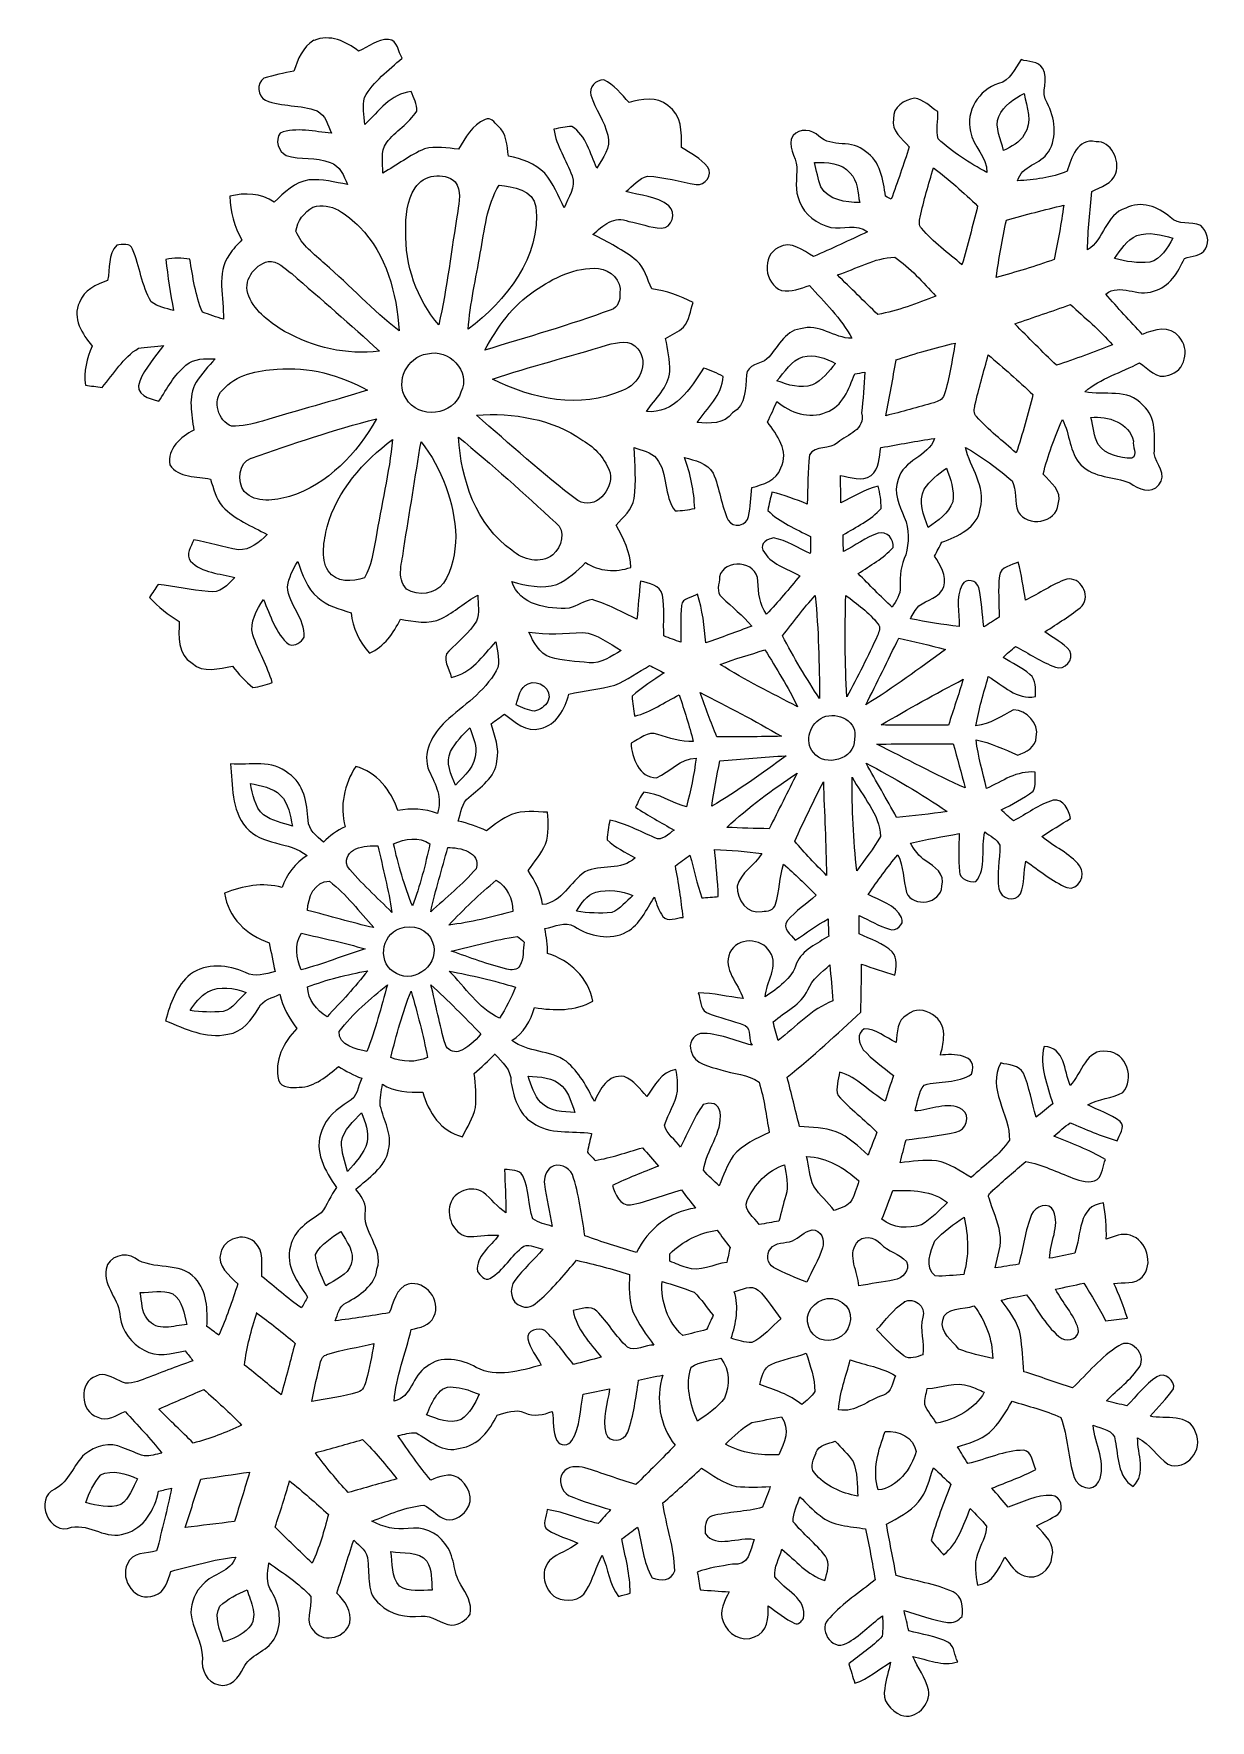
# Model space of a CAD drawing. Header units: centimetres. Extents: x -9 to 9, y -13 to 12.9.
import ezdxf

# ---------------------------------------------------------------- set-up
doc = ezdxf.new("R2010")
doc.units = ezdxf.units.CM
doc.header["$MEASUREMENT"] = 0
doc.layers.add('Camada 1', color=7, linetype='Continuous')

msp = doc.modelspace()

# ---------------------------------------------------------------- linework, layer by layer
at = {"layer": 'Camada 1', "color": 183}
for points, knots in [([(-4.747, 12.808), (-4.506, 12.911), (-4.254, 12.792), (-4.066, 12.645), (-4.066, 12.645), (-3.916, 12.703), (-3.773, 12.838), (-3.602, 12.822), (-3.602, 12.822), (-3.461, 12.814), (-3.455, 12.625), (-3.397, 12.538), (-3.397, 12.538), (-3.6, 12.348), (-3.837, 12.181), (-3.975, 11.934), (-3.975, 11.934), (-4.006, 11.799), (-3.98, 11.656), (-3.967, 11.519), (-3.967, 11.519), (-3.756, 11.719), (-3.573, 11.992), (-3.257, 12.022), (-3.257, 12.022), (-3.219, 11.926), (-3.164, 11.829), (-3.169, 11.723), (-3.169, 11.723), (-3.292, 11.532), (-3.499, 11.417), (-3.635, 11.238), (-3.635, 11.238), (-3.731, 11.102), (-3.689, 10.928), (-3.691, 10.773), (-3.691, 10.773), (-3.475, 10.893), (-3.278, 11.047), (-3.05, 11.145), (-3.05, 11.145), (-2.881, 11.186), (-2.702, 11.155), (-2.53, 11.14), (-2.53, 11.14), (-2.42, 11.307), (-2.323, 11.517), (-2.121, 11.592), (-2.121, 11.592), (-2.035, 11.64), (-1.98, 11.549), (-1.925, 11.497), (-1.925, 11.497), (-1.785, 11.383), (-1.793, 11.194), (-1.762, 11.032), (-1.762, 11.032), (-1.56, 10.991), (-1.357, 10.921), (-1.207, 10.771), (-1.207, 10.771), (-1.079, 10.61), (-0.996, 10.422), (-0.909, 10.238), (-0.909, 10.238), (-0.853, 10.393), (-0.721, 10.555), (-0.788, 10.728), (-0.788, 10.728), (-0.873, 10.971), (-1.031, 11.185), (-1.066, 11.446), (-1.066, 11.446), (-0.975, 11.465), (-0.886, 11.481), (-0.792, 11.488), (-0.792, 11.488), (-0.567, 11.35), (-0.514, 11.071), (-0.406, 10.849), (-0.406, 10.849), (-0.319, 11.005), (-0.188, 11.16), (-0.238, 11.353), (-0.238, 11.353), (-0.293, 11.569), (-0.432, 11.754), (-0.499, 11.966), (-0.499, 11.966), (-0.535, 12.086), (-0.421, 12.206), (-0.302, 12.205), (-0.302, 12.205), (-0.143, 12.128), (-0.03, 11.982), (0.087, 11.854), (0.087, 11.854), (0.281, 11.908), (0.513, 11.957), (0.68, 11.808), (0.68, 11.808), (0.902, 11.669), (0.892, 11.397), (0.891, 11.167), (0.891, 11.167), (1.03, 11.076), (1.187, 11), (1.291, 10.867), (1.291, 10.867), (1.378, 10.752), (1.256, 10.573), (1.118, 10.598), (1.118, 10.598), (0.868, 10.634), (0.625, 10.716), (0.372, 10.724), (0.372, 10.724), (0.235, 10.697), (0.145, 10.57), (0.038, 10.489), (0.038, 10.489), (0.257, 10.428), (0.512, 10.42), (0.695, 10.27), (0.695, 10.27), (0.822, 10.166), (0.748, 9.927), (0.581, 9.924), (0.581, 9.924), (0.41, 9.933), (0.249, 10.003), (0.081, 10.029), (0.081, 10.029), (-0.135, 10.128), (-0.318, 9.964), (-0.467, 9.831), (-0.467, 9.831), (-0.235, 9.711), (0.001, 9.593), (0.205, 9.427), (0.205, 9.427), (0.33, 9.316), (0.364, 9.142), (0.434, 8.997), (0.434, 8.997), (0.657, 8.961), (0.87, 8.889), (1.07, 8.786), (1.07, 8.786), (1.027, 8.66), (1.011, 8.514), (0.924, 8.407), (0.924, 8.407), (0.843, 8.334), (0.741, 8.289), (0.648, 8.233), (0.648, 8.233), (0.676, 8.066), (0.716, 7.9), (0.715, 7.729), (0.715, 7.729), (0.689, 7.479), (0.486, 7.31), (0.352, 7.113), (0.352, 7.113), (0.781, 7.067), (1.03, 7.467), (1.229, 7.778), (1.229, 7.778), (1.333, 7.744), (1.435, 7.7), (1.533, 7.651), (1.533, 7.651), (1.512, 7.361), (1.288, 7.166), (1.131, 6.943), (1.131, 6.943), (1.325, 6.93), (1.544, 6.91), (1.675, 7.092), (1.675, 7.092), (1.89, 7.218), (1.868, 7.464), (1.889, 7.676), (1.889, 7.676), (1.894, 7.833), (2.112, 7.839), (2.202, 7.918), (2.202, 7.918), (2.365, 8.074), (2.463, 8.351), (2.715, 8.38), (2.715, 8.38), (3.005, 8.472), (3.23, 8.233), (3.506, 8.236), (3.506, 8.236), (3.342, 8.545), (3.082, 8.787), (2.855, 9.048), (2.855, 9.048), (2.719, 9.002), (2.573, 8.941), (2.428, 8.969), (2.428, 8.969), (2.164, 9.066), (2.114, 9.505), (2.381, 9.631), (2.381, 9.631), (2.578, 9.74), (2.757, 9.585), (2.915, 9.49), (2.915, 9.49), (3.194, 9.612), (3.471, 9.738), (3.744, 9.872), (3.744, 9.872), (3.577, 9.998), (3.368, 9.905), (3.181, 9.936), (3.181, 9.936), (2.976, 9.994), (2.777, 10.127), (2.704, 10.336), (2.704, 10.336), (2.624, 10.502), (2.661, 10.69), (2.663, 10.866), (2.663, 10.866), (2.651, 11.025), (2.5, 11.198), (2.604, 11.348), (2.604, 11.348), (2.702, 11.468), (2.896, 11.441), (3.001, 11.34), (3.001, 11.34), (3.194, 11.147), (3.515, 11.3), (3.715, 11.103), (3.715, 11.103), (3.95, 10.952), (3.981, 10.665), (4.024, 10.415), (4.024, 10.415), (4.052, 10.4), (4.081, 10.385), (4.11, 10.37), (4.11, 10.37), (4.208, 10.636), (4.299, 10.905), (4.386, 11.175), (4.386, 11.175), (4.281, 11.303), (4.103, 11.411), (4.145, 11.607), (4.145, 11.607), (4.131, 11.783), (4.31, 11.899), (4.465, 11.922), (4.465, 11.922), (4.606, 11.902), (4.708, 11.788), (4.824, 11.715), (4.824, 11.715), (4.841, 11.58), (4.783, 11.43), (4.831, 11.298), (4.831, 11.298), (5.05, 11.088), (5.311, 10.928), (5.576, 10.782), (5.576, 10.782), (5.586, 11.023), (5.361, 11.18), (5.327, 11.409), (5.327, 11.409), (5.244, 11.719), (5.457, 12.056), (5.757, 12.146), (5.757, 12.146), (5.939, 12.189), (6.005, 12.376), (6.101, 12.513), (6.101, 12.513), (6.206, 12.478), (6.373, 12.496), (6.436, 12.377), (6.436, 12.377), (6.54, 12.213), (6.386, 12.011), (6.501, 11.849), (6.501, 11.849), (6.62, 11.623), (6.666, 11.324), (6.521, 11.1), (6.521, 11.1), (6.404, 10.903), (6.112, 10.89), (6.046, 10.652), (6.046, 10.652), (6.304, 10.673), (6.569, 10.696), (6.809, 10.8), (6.809, 10.8), (6.877, 11.001), (6.96, 11.318), (7.253, 11.254), (7.253, 11.254), (7.487, 11.266), (7.621, 10.966), (7.558, 10.769), (7.558, 10.769), (7.5, 10.612), (7.326, 10.556), (7.188, 10.49), (7.188, 10.49), (7.157, 10.192), (7.128, 9.892), (7.121, 9.593), (7.121, 9.593), (7.382, 9.748), (7.394, 10.142), (7.709, 10.232), (7.709, 10.232), (7.94, 10.358), (8.206, 10.254), (8.39, 10.097), (8.39, 10.097), (8.515, 9.965), (8.708, 10.035), (8.858, 9.965), (8.858, 9.965), (8.953, 9.877), (9.005, 9.725), (8.933, 9.607), (8.933, 9.607), (8.865, 9.498), (8.719, 9.501), (8.609, 9.462), (8.609, 9.462), (8.513, 9.25), (8.379, 9.02), (8.134, 8.961), (8.134, 8.961), (7.893, 8.86), (7.621, 9.09), (7.401, 8.914), (7.401, 8.914), (7.586, 8.706), (7.771, 8.498), (7.963, 8.296), (7.963, 8.296), (8.141, 8.371), (8.388, 8.443), (8.526, 8.256), (8.526, 8.256), (8.701, 8.075), (8.62, 7.726), (8.367, 7.669), (8.367, 7.669), (8.179, 7.597), (8.056, 7.773), (7.919, 7.859), (7.919, 7.859), (7.641, 7.709), (7.323, 7.622), (7.078, 7.416), (7.078, 7.416), (7.381, 7.345), (7.741, 7.482), (7.971, 7.207), (7.971, 7.207), (8.189, 7.017), (8.149, 6.724), (8.146, 6.467), (8.146, 6.467), (8.171, 6.309), (8.355, 6.139), (8.216, 5.986), (8.216, 5.986), (8.102, 5.833), (7.897, 5.925), (7.772, 6.016), (7.772, 6.016), (7.532, 6.122), (7.215, 6.086), (7.021, 6.292), (7.021, 6.292), (6.839, 6.482), (6.859, 6.766), (6.736, 6.987), (6.736, 6.987), (6.614, 6.717), (6.514, 6.437), (6.44, 6.15), (6.44, 6.15), (6.554, 6.021), (6.737, 5.895), (6.673, 5.692), (6.673, 5.692), (6.648, 5.401), (6.196, 5.327), (6.056, 5.573), (6.056, 5.573), (5.999, 5.725), (6.039, 5.904), (5.963, 6.048), (5.963, 6.048), (5.741, 6.239), (5.503, 6.418), (5.247, 6.562), (5.247, 6.562), (5.322, 6.246), (5.566, 5.967), (5.476, 5.619), (5.476, 5.619), (5.431, 5.329), (5.133, 5.195), (4.887, 5.106), (4.887, 5.106), (4.848, 5.035), (4.813, 4.963), (4.773, 4.893), (4.773, 4.893), (4.869, 4.756), (4.958, 4.593), (4.916, 4.419), (4.916, 4.419), (4.856, 4.254), (4.658, 4.219), (4.532, 4.128), (4.532, 4.128), (4.479, 4.069), (4.442, 3.998), (4.403, 3.93), (4.403, 3.93), (4.651, 3.88), (4.9, 3.839), (5.151, 3.812), (5.151, 3.812), (5.16, 4.024), (5.09, 4.258), (5.2, 4.452), (5.2, 4.452), (5.254, 4.563), (5.426, 4.523), (5.452, 4.41), (5.452, 4.41), (5.5, 4.213), (5.504, 4.007), (5.532, 3.806), (5.532, 3.806), (5.61, 3.855), (5.688, 3.905), (5.766, 3.955), (5.766, 3.955), (5.766, 4.167), (5.746, 4.379), (5.77, 4.59), (5.77, 4.59), (5.786, 4.728), (5.964, 4.755), (6.06, 4.8), (6.06, 4.8), (6.106, 4.607), (6.138, 4.412), (6.169, 4.217), (6.169, 4.217), (6.382, 4.319), (6.58, 4.458), (6.802, 4.54), (6.802, 4.54), (7.013, 4.578), (7.173, 4.297), (7.041, 4.129), (7.041, 4.129), (6.866, 3.976), (6.66, 3.862), (6.469, 3.729), (6.469, 3.729), (6.597, 3.634), (6.746, 3.561), (6.852, 3.44), (6.852, 3.44), (6.921, 3.305), (6.768, 3.132), (6.631, 3.188), (6.631, 3.188), (6.413, 3.266), (6.221, 3.399), (6.017, 3.507), (6.017, 3.507), (5.952, 3.451), (5.888, 3.395), (5.825, 3.336), (5.825, 3.336), (5.963, 3.25), (6.113, 3.181), (6.238, 3.077), (6.238, 3.077), (6.34, 2.994), (6.321, 2.853), (6.322, 2.737), (6.322, 2.737), (6.033, 2.679), (5.827, 2.912), (5.599, 3.042), (5.599, 3.042), (5.528, 2.792), (5.453, 2.543), (5.41, 2.286), (5.41, 2.286), (5.625, 2.314), (5.802, 2.433), (5.986, 2.535), (5.986, 2.535), (6.186, 2.528), (6.379, 2.326), (6.336, 2.117), (6.336, 2.117), (6.334, 1.963), (6.178, 1.881), (6.051, 1.839), (6.051, 1.839), (5.841, 1.926), (5.636, 2.028), (5.411, 2.071), (5.411, 2.071), (5.445, 1.819), (5.512, 1.574), (5.572, 1.327), (5.572, 1.327), (5.812, 1.432), (6.042, 1.605), (6.317, 1.576), (6.317, 1.576), (6.315, 1.48), (6.334, 1.375), (6.287, 1.286), (6.287, 1.286), (6.138, 1.166), (5.965, 1.083), (5.796, 0.996), (5.796, 0.996), (5.857, 0.94), (5.921, 0.885), (5.984, 0.83), (5.984, 0.83), (6.19, 0.931), (6.373, 1.081), (6.595, 1.145), (6.595, 1.145), (6.754, 1.176), (6.835, 0.987), (6.861, 0.865), (6.861, 0.865), (6.714, 0.773), (6.565, 0.683), (6.42, 0.588), (6.42, 0.588), (6.603, 0.428), (6.851, 0.334), (7, 0.137), (7, 0.137), (7.11, 0.004), (6.981, -0.252), (6.806, -0.196), (6.806, -0.196), (6.574, -0.1), (6.382, 0.072), (6.173, 0.209), (6.173, 0.209), (6.143, 0.045), (6.159, -0.135), (6.092, -0.291), (6.092, -0.291), (6.014, -0.434), (5.784, -0.366), (5.763, -0.217), (5.763, -0.217), (5.723, 0.006), (5.779, 0.23), (5.777, 0.453), (5.777, 0.453), (5.735, 0.552), (5.625, 0.596), (5.545, 0.658), (5.545, 0.658), (5.483, 0.417), (5.578, 0.104), (5.41, -0.105), (5.41, -0.105), (5.306, -0.119), (5.164, -0.072), (5.155, 0.05), (5.155, 0.05), (5.14, 0.244), (5.15, 0.438), (5.15, 0.632), (5.15, 0.632), (4.901, 0.587), (4.65, 0.546), (4.404, 0.486), (4.404, 0.486), (4.468, 0.385), (4.535, 0.279), (4.639, 0.215), (4.639, 0.215), (4.771, 0.128), (4.941, 0.018), (4.888, -0.176), (4.888, -0.176), (4.872, -0.442), (4.447, -0.513), (4.342, -0.269), (4.342, -0.269), (4.296, -0.078), (4.299, 0.127), (4.21, 0.307), (4.21, 0.307), (4.048, 0.113), (3.9, -0.091), (3.758, -0.3), (3.758, -0.3), (3.934, -0.399), (4.176, -0.455), (4.267, -0.657), (4.267, -0.657), (4.322, -0.762), (4.184, -0.874), (4.082, -0.836), (4.082, -0.836), (3.92, -0.785), (3.773, -0.698), (3.62, -0.626), (3.62, -0.626), (3.62, -0.719), (3.619, -0.813), (3.619, -0.907), (3.619, -0.907), (3.79, -0.991), (3.987, -1.045), (4.126, -1.183), (4.126, -1.183), (4.216, -1.28), (4.181, -1.421), (4.167, -1.538), (4.167, -1.538), (3.993, -1.492), (3.825, -1.43), (3.656, -1.37), (3.656, -1.37), (3.652, -1.615), (3.649, -1.861), (3.644, -2.106), (3.644, -2.106), (3.275, -2.446), (2.91, -2.793), (2.514, -3.104), (2.514, -3.104), (2.576, -3.357), (2.639, -3.61), (2.702, -3.862), (2.702, -3.862), (2.889, -3.885), (3.087, -3.875), (3.266, -3.945), (3.266, -3.945), (3.458, -4.019), (3.604, -4.169), (3.755, -4.303), (3.755, -4.303), (3.799, -4.186), (3.844, -4.067), (3.89, -3.951), (3.89, -3.951), (3.697, -3.758), (3.478, -3.59), (3.294, -3.389), (3.294, -3.389), (3.251, -3.276), (3.302, -3.145), (3.318, -3.028), (3.318, -3.028), (3.592, -3.108), (3.778, -3.334), (4.016, -3.476), (4.016, -3.476), (4.058, -3.343), (4.101, -3.211), (4.143, -3.079), (4.143, -3.079), (3.984, -2.954), (3.817, -2.835), (3.681, -2.684), (3.681, -2.684), (3.609, -2.593), (3.577, -2.435), (3.694, -2.365), (3.694, -2.365), (3.88, -2.36), (4.026, -2.502), (4.185, -2.573), (4.185, -2.573), (4.205, -2.427), (4.197, -2.226), (4.354, -2.148), (4.354, -2.148), (4.586, -1.951), (4.972, -2.216), (4.911, -2.503), (4.911, -2.503), (4.912, -2.593), (4.886, -2.68), (4.865, -2.767), (4.865, -2.767), (5.055, -2.751), (5.454, -2.737), (5.342, -3.061), (5.342, -3.061), (5.13, -3.205), (4.852, -3.156), (4.615, -3.227), (4.615, -3.227), (4.523, -3.337), (4.516, -3.492), (4.475, -3.622), (4.475, -3.622), (4.709, -3.623), (4.978, -3.461), (5.196, -3.602), (5.196, -3.602), (5.343, -3.694), (5.255, -3.925), (5.101, -3.95), (5.101, -3.95), (4.849, -4.006), (4.592, -4.032), (4.337, -4.07), (4.337, -4.07), (4.306, -4.187), (4.275, -4.305), (4.245, -4.423), (4.245, -4.423), (4.429, -4.394), (4.615, -4.377), (4.802, -4.39), (4.802, -4.39), (5.001, -4.423), (5.165, -4.551), (5.338, -4.646), (5.338, -4.646), (5.534, -4.459), (5.773, -4.303), (5.922, -4.074), (5.922, -4.074), (5.939, -3.678), (5.569, -3.277), (5.793, -2.888), (5.793, -2.888), (5.903, -2.921), (6.079, -2.916), (6.137, -3.045), (6.137, -3.045), (6.233, -3.259), (6.264, -3.495), (6.335, -3.718), (6.335, -3.718), (6.419, -3.652), (6.503, -3.584), (6.587, -3.517), (6.587, -3.517), (6.51, -3.229), (6.376, -2.939), (6.454, -2.636), (6.454, -2.636), (6.781, -2.652), (6.761, -3.006), (6.855, -3.233), (6.855, -3.233), (7.04, -3.048), (7.091, -2.66), (7.426, -2.712), (7.426, -2.712), (7.718, -2.721), (7.853, -3.139), (7.664, -3.341), (7.664, -3.341), (7.496, -3.438), (7.293, -3.435), (7.124, -3.529), (7.124, -3.529), (7.289, -3.617), (7.476, -3.671), (7.625, -3.787), (7.625, -3.787), (7.709, -3.878), (7.611, -3.991), (7.575, -4.081), (7.575, -4.081), (7.326, -4.014), (7.091, -3.905), (6.854, -3.805), (6.854, -3.805), (6.77, -3.872), (6.687, -3.941), (6.606, -4.011), (6.606, -4.011), (6.875, -4.122), (7.148, -4.224), (7.4, -4.37), (7.4, -4.37), (7.353, -4.465), (7.355, -4.599), (7.272, -4.678), (7.272, -4.678), (7.152, -4.745), (7.014, -4.699), (6.896, -4.655), (6.896, -4.655), (6.658, -4.563), (6.427, -4.45), (6.175, -4.399), (6.175, -4.399), (6.007, -4.547), (5.835, -4.69), (5.671, -4.841), (5.671, -4.841), (5.638, -4.875), (5.585, -4.91), (5.611, -4.964), (5.611, -4.964), (5.659, -5.145), (5.755, -5.311), (5.775, -5.5), (5.775, -5.5), (5.815, -5.681), (5.74, -5.859), (5.703, -6.034), (5.703, -6.034), (5.825, -6.016), (5.945, -5.997), (6.067, -5.978), (6.067, -5.978), (6.133, -5.725), (6.164, -5.459), (6.263, -5.216), (6.263, -5.216), (6.315, -5.092), (6.537, -5), (6.602, -5.16), (6.602, -5.16), (6.698, -5.395), (6.542, -5.647), (6.539, -5.887), (6.539, -5.887), (6.668, -5.86), (6.798, -5.833), (6.927, -5.807), (6.927, -5.807), (7.03, -5.531), (6.972, -5.073), (7.367, -5.037), (7.367, -5.037), (7.401, -5.219), (7.415, -5.405), (7.41, -5.591), (7.41, -5.591), (7.527, -5.554), (7.652, -5.491), (7.778, -5.532), (7.778, -5.532), (8.032, -5.607), (8.142, -5.979), (7.961, -6.176), (7.961, -6.176), (7.847, -6.287), (7.673, -6.255), (7.526, -6.271), (7.526, -6.271), (7.605, -6.446), (7.677, -6.623), (7.734, -6.807), (7.734, -6.807), (7.622, -6.82), (7.51, -6.833), (7.399, -6.844), (7.399, -6.844), (7.297, -6.647), (7.185, -6.456), (7.065, -6.27), (7.065, -6.27), (6.92, -6.298), (6.775, -6.33), (6.631, -6.362), (6.631, -6.362), (6.738, -6.569), (6.913, -6.742), (6.979, -6.968), (6.979, -6.968), (7.014, -7.101), (6.829, -7.184), (6.727, -7.117), (6.727, -7.117), (6.488, -6.951), (6.362, -6.67), (6.185, -6.446), (6.185, -6.446), (6.056, -6.472), (5.927, -6.499), (5.799, -6.527), (5.799, -6.527), (5.918, -6.696), (6.056, -6.865), (6.095, -7.073), (6.095, -7.073), (6.119, -7.257), (6.129, -7.442), (6.143, -7.628), (6.143, -7.628), (6.395, -7.702), (6.639, -7.799), (6.891, -7.874), (6.891, -7.874), (7.126, -7.657), (7.327, -7.396), (7.603, -7.229), (7.603, -7.229), (7.789, -7.094), (8.029, -7.366), (7.922, -7.546), (7.922, -7.546), (7.79, -7.755), (7.58, -7.898), (7.411, -8.076), (7.411, -8.076), (7.516, -8.104), (7.62, -8.128), (7.727, -8.15), (7.727, -8.15), (7.877, -8.001), (8.004, -7.82), (8.186, -7.708), (8.186, -7.708), (8.307, -7.622), (8.469, -7.766), (8.443, -7.89), (8.443, -7.89), (8.336, -8.041), (8.201, -8.171), (8.081, -8.312), (8.081, -8.312), (8.313, -8.357), (8.691, -8.266), (8.778, -8.556), (8.778, -8.556), (8.911, -8.822), (8.644, -9.162), (8.355, -9.049), (8.355, -9.049), (8.19, -8.927), (8.08, -8.738), (7.891, -8.645), (7.891, -8.645), (7.887, -8.891), (8.034, -9.19), (7.822, -9.389), (7.822, -9.389), (7.577, -9.239), (7.598, -8.933), (7.547, -8.686), (7.547, -8.686), (7.533, -8.517), (7.333, -8.505), (7.21, -8.45), (7.21, -8.45), (7.229, -8.735), (7.426, -9.043), (7.292, -9.319), (7.292, -9.319), (7.207, -9.488), (6.969, -9.406), (6.919, -9.252), (6.919, -9.252), (6.813, -8.955), (6.83, -8.624), (6.711, -8.331), (6.711, -8.331), (6.471, -8.221), (6.216, -8.156), (5.963, -8.082), (5.963, -8.082), (5.865, -8.253), (5.764, -8.428), (5.617, -8.563), (5.617, -8.563), (5.475, -8.675), (5.297, -8.729), (5.126, -8.781), (5.126, -8.781), (5.179, -8.866), (5.232, -8.951), (5.285, -9.036), (5.285, -9.036), (5.572, -8.976), (5.843, -8.832), (6.142, -8.833), (6.142, -8.833), (6.281, -8.849), (6.274, -9.041), (6.33, -9.127), (6.33, -9.127), (6.113, -9.24), (5.882, -9.324), (5.655, -9.415), (5.655, -9.415), (5.738, -9.512), (5.821, -9.61), (5.903, -9.708), (5.903, -9.708), (6.12, -9.625), (6.335, -9.52), (6.574, -9.526), (6.574, -9.526), (6.71, -9.534), (6.772, -9.734), (6.665, -9.818), (6.665, -9.818), (6.562, -9.886), (6.45, -9.939), (6.34, -9.995), (6.34, -9.995), (6.464, -10.126), (6.632, -10.27), (6.576, -10.474), (6.576, -10.474), (6.562, -10.671), (6.342, -10.832), (6.152, -10.761), (6.152, -10.761), (6.011, -10.72), (5.935, -10.582), (5.853, -10.472), (5.853, -10.472), (5.755, -10.649), (5.673, -10.878), (5.434, -10.905), (5.434, -10.905), (5.407, -10.748), (5.373, -10.581), (5.435, -10.429), (5.435, -10.429), (5.476, -10.284), (5.573, -10.151), (5.573, -9.999), (5.573, -9.999), (5.495, -9.903), (5.409, -9.816), (5.322, -9.729), (5.322, -9.729), (5.218, -9.981), (5.135, -10.264), (4.914, -10.44), (4.914, -10.44), (4.866, -10.385), (4.77, -10.276), (4.722, -10.221), (4.722, -10.221), (4.8, -9.925), (4.917, -9.642), (5.025, -9.357), (5.025, -9.357), (4.936, -9.272), (4.848, -9.187), (4.759, -9.102), (4.759, -9.102), (4.691, -9.278), (4.655, -9.479), (4.528, -9.627), (4.528, -9.627), (4.397, -9.782), (4.21, -9.869), (4.038, -9.968), (4.038, -9.968), (4.08, -10.231), (4.14, -10.491), (4.185, -10.754), (4.185, -10.754), (4.474, -10.843), (4.783, -10.879), (5.059, -11.007), (5.059, -11.007), (5.2, -11.071), (5.22, -11.245), (5.196, -11.384), (5.196, -11.384), (5.144, -11.45), (5.057, -11.489), (4.974, -11.475), (4.974, -11.475), (4.746, -11.438), (4.527, -11.362), (4.307, -11.293), (4.307, -11.293), (4.33, -11.397), (4.355, -11.502), (4.381, -11.606), (4.381, -11.606), (4.583, -11.66), (4.799, -11.685), (4.987, -11.785), (4.987, -11.785), (5.093, -11.842), (5.073, -11.995), (5.132, -12.081), (5.132, -12.081), (4.898, -12.156), (4.668, -12.045), (4.44, -11.998), (4.44, -11.998), (4.513, -12.172), (4.639, -12.324), (4.684, -12.51), (4.684, -12.51), (4.719, -12.735), (4.492, -12.978), (4.257, -12.901), (4.257, -12.901), (4.108, -12.827), (3.952, -12.676), (4.012, -12.488), (4.012, -12.488), (4.022, -12.351), (4.076, -12.22), (4.1, -12.086), (4.1, -12.086), (3.921, -12.201), (3.754, -12.338), (3.551, -12.411), (3.551, -12.411), (3.52, -12.312), (3.487, -12.21), (3.46, -12.11), (3.46, -12.11), (3.63, -11.97), (3.826, -11.854), (3.971, -11.686), (3.971, -11.686), (3.982, -11.581), (3.983, -11.479), (3.975, -11.374), (3.975, -11.374), (3.786, -11.509), (3.628, -11.693), (3.419, -11.799), (3.419, -11.799), (3.189, -11.927), (2.972, -11.552), (3.167, -11.407), (3.167, -11.407), (3.368, -11.178), (3.627, -11.014), (3.862, -10.822), (3.862, -10.822), (3.819, -10.561), (3.772, -10.3), (3.715, -10.041), (3.715, -10.041), (3.48, -9.995), (3.205, -10.007), (3.018, -9.834), (3.018, -9.834), (2.902, -9.752), (2.807, -9.648), (2.709, -9.547), (2.709, -9.547), (2.669, -9.672), (2.602, -9.795), (2.605, -9.93), (2.605, -9.93), (2.757, -10.118), (2.951, -10.268), (3.101, -10.457), (3.101, -10.457), (3.178, -10.572), (3.124, -10.712), (3.093, -10.832), (3.093, -10.832), (2.82, -10.753), (2.646, -10.52), (2.431, -10.354), (2.431, -10.354), (2.392, -10.492), (2.31, -10.628), (2.324, -10.775), (2.324, -10.775), (2.471, -10.982), (2.831, -11.106), (2.761, -11.418), (2.761, -11.418), (2.728, -11.458), (2.69, -11.518), (2.63, -11.49), (2.63, -11.49), (2.479, -11.426), (2.355, -11.312), (2.221, -11.219), (2.221, -11.219), (2.229, -11.395), (2.214, -11.634), (2.014, -11.698), (2.014, -11.698), (1.819, -11.787), (1.594, -11.656), (1.531, -11.461), (1.531, -11.461), (1.461, -11.305), (1.554, -11.146), (1.621, -11.007), (1.621, -11.007), (1.474, -10.996), (1.327, -10.988), (1.181, -10.977), (1.181, -10.977), (1.165, -10.886), (1.149, -10.795), (1.134, -10.704), (1.134, -10.704), (1.308, -10.638), (1.493, -10.615), (1.674, -10.58), (1.674, -10.58), (1.925, -10.626), (1.947, -10.365), (2.007, -10.201), (2.007, -10.201), (1.775, -10.151), (1.424, -10.35), (1.255, -10.111), (1.255, -10.111), (1.248, -10.025), (1.25, -9.878), (1.354, -9.844), (1.354, -9.844), (1.61, -9.774), (1.882, -9.783), (2.136, -9.707), (2.136, -9.707), (2.178, -9.603), (2.217, -9.498), (2.253, -9.392), (2.253, -9.392), (2.079, -9.397), (1.904, -9.405), (1.731, -9.389), (1.731, -9.389), (1.535, -9.337), (1.366, -9.22), (1.2, -9.108), (1.2, -9.108), (1.005, -9.289), (0.807, -9.468), (0.606, -9.642), (0.606, -9.642), (0.655, -9.991), (0.782, -10.329), (0.788, -10.683), (0.788, -10.683), (0.744, -10.838), (0.571, -10.848), (0.443, -10.789), (0.443, -10.789), (0.302, -10.553), (0.284, -10.274), (0.218, -10.012), (0.218, -10.012), (0.137, -10.073), (0.056, -10.133), (-0.024, -10.195), (-0.024, -10.195), (0.028, -10.471), (0.108, -10.744), (0.102, -11.028), (0.102, -11.028), (0.043, -11.044), (-0.015, -11.061), (-0.074, -11.078), (-0.074, -11.078), (-0.218, -10.894), (-0.232, -10.653), (-0.325, -10.444), (-0.325, -10.444), (-0.42, -10.619), (-0.465, -10.818), (-0.571, -10.988), (-0.571, -10.988), (-0.655, -11.157), (-0.879, -11.163), (-1.032, -11.096), (-1.032, -11.096), (-1.216, -10.979), (-1.288, -10.695), (-1.134, -10.527), (-1.134, -10.527), (-1.008, -10.41), (-0.831, -10.369), (-0.7, -10.257), (-0.7, -10.257), (-0.851, -10.187), (-1.019, -10.15), (-1.158, -10.056), (-1.158, -10.056), (-1.264, -9.987), (-1.171, -9.845), (-1.172, -9.744), (-1.172, -9.744), (-0.901, -9.78), (-0.653, -9.9), (-0.388, -9.958), (-0.388, -9.958), (-0.324, -9.886), (-0.26, -9.815), (-0.196, -9.745), (-0.196, -9.745), (-0.413, -9.68), (-0.633, -9.62), (-0.84, -9.526), (-0.84, -9.526), (-0.95, -9.458), (-1.011, -9.291), (-0.929, -9.18), (-0.929, -9.18), (-0.856, -9.071), (-0.704, -9.072), (-0.59, -9.105), (-0.59, -9.105), (-0.327, -9.182), (-0.071, -9.282), (0.192, -9.36), (0.192, -9.36), (0.393, -9.16), (0.595, -8.961), (0.792, -8.757), (0.792, -8.757), (0.551, -8.451), (0.495, -8.048), (0.603, -7.679), (0.603, -7.679), (0.48, -7.704), (0.356, -7.732), (0.234, -7.759), (0.234, -7.759), (0.187, -8.025), (0.161, -8.3), (0.066, -8.555), (0.066, -8.555), (0.014, -8.701), (-0.219, -8.731), (-0.27, -8.571), (-0.27, -8.571), (-0.329, -8.347), (-0.241, -8.115), (-0.212, -7.891), (-0.212, -7.891), (-0.348, -7.916), (-0.483, -7.945), (-0.617, -7.974), (-0.617, -7.974), (-0.664, -8.21), (-0.66, -8.472), (-0.79, -8.683), (-0.79, -8.683), (-0.833, -8.77), (-0.975, -8.77), (-1.019, -8.684), (-1.019, -8.684), (-1.098, -8.551), (-1.06, -8.381), (-1.091, -8.236), (-1.091, -8.236), (-1.226, -8.291), (-1.376, -8.323), (-1.514, -8.258), (-1.514, -8.258), (-1.653, -8.189), (-1.802, -8.263), (-1.938, -8.294), (-1.938, -8.294), (-2.049, -8.526), (-2.233, -8.77), (-2.507, -8.8), (-2.507, -8.8), (-2.769, -8.891), (-2.971, -8.677), (-3.18, -8.568), (-3.18, -8.568), (-3.274, -8.553), (-3.368, -8.593), (-3.46, -8.608), (-3.46, -8.608), (-3.302, -8.843), (-3.136, -9.074), (-2.957, -9.293), (-2.957, -9.293), (-2.826, -9.242), (-2.673, -9.172), (-2.539, -9.253), (-2.539, -9.253), (-2.388, -9.354), (-2.28, -9.588), (-2.406, -9.748), (-2.406, -9.748), (-2.484, -9.856), (-2.643, -9.948), (-2.771, -9.874), (-2.771, -9.874), (-2.876, -9.822), (-2.954, -9.727), (-3.061, -9.678), (-3.061, -9.678), (-3.339, -9.698), (-3.601, -9.823), (-3.859, -9.922), (-3.859, -9.922), (-3.685, -10.01), (-3.497, -10.063), (-3.301, -10.034), (-3.301, -10.034), (-3.09, -10), (-2.861, -10.086), (-2.741, -10.266), (-2.741, -10.266), (-2.578, -10.442), (-2.622, -10.705), (-2.494, -10.899), (-2.494, -10.899), (-2.408, -11.034), (-2.319, -11.183), (-2.352, -11.351), (-2.352, -11.351), (-2.417, -11.441), (-2.52, -11.513), (-2.634, -11.52), (-2.634, -11.52), (-2.798, -11.496), (-2.934, -11.364), (-3.104, -11.378), (-3.104, -11.378), (-3.329, -11.404), (-3.574, -11.363), (-3.739, -11.194), (-3.739, -11.194), (-3.951, -11.044), (-3.891, -10.755), (-3.922, -10.531), (-3.922, -10.531), (-3.917, -10.388), (-4.046, -10.303), (-4.138, -10.214), (-4.138, -10.214), (-4.229, -10.484), (-4.313, -10.756), (-4.395, -11.029), (-4.395, -11.029), (-4.276, -11.149), (-4.159, -11.3), (-4.199, -11.484), (-4.199, -11.484), (-4.257, -11.704), (-4.581, -11.796), (-4.736, -11.624), (-4.736, -11.624), (-4.905, -11.48), (-4.778, -11.261), (-4.795, -11.076), (-4.795, -11.076), (-4.98, -10.873), (-5.217, -10.723), (-5.439, -10.562), (-5.439, -10.562), (-5.458, -10.712), (-5.491, -10.876), (-5.395, -11.008), (-5.395, -11.008), (-5.266, -11.222), (-5.228, -11.512), (-5.361, -11.732), (-5.361, -11.732), (-5.47, -11.929), (-5.736, -11.966), (-5.829, -12.175), (-5.829, -12.175), (-5.898, -12.313), (-6.03, -12.489), (-6.209, -12.432), (-6.209, -12.432), (-6.398, -12.403), (-6.481, -12.195), (-6.46, -12.023), (-6.46, -12.023), (-6.46, -11.779), (-6.616, -11.57), (-6.636, -11.33), (-6.636, -11.33), (-6.632, -11.167), (-6.57, -11.002), (-6.448, -10.89), (-6.448, -10.89), (-6.302, -10.722), (-6.023, -10.708), (-5.949, -10.472), (-5.949, -10.472), (-6.288, -10.509), (-6.615, -10.609), (-6.945, -10.692), (-6.945, -10.692), (-6.991, -10.832), (-7.033, -11.016), (-7.196, -11.061), (-7.196, -11.061), (-7.481, -11.181), (-7.735, -10.826), (-7.609, -10.577), (-7.609, -10.577), (-7.541, -10.397), (-7.318, -10.419), (-7.162, -10.377), (-7.162, -10.377), (-7.078, -10.058), (-7.002, -9.737), (-6.932, -9.415), (-6.932, -9.415), (-6.999, -9.43), (-7.065, -9.446), (-7.132, -9.461), (-7.132, -9.461), (-7.191, -9.741), (-7.352, -10.032), (-7.647, -10.113), (-7.647, -10.113), (-7.927, -10.217), (-8.185, -9.959), (-8.468, -10.015), (-8.468, -10.015), (-8.812, -10.163), (-9.048, -9.572), (-8.725, -9.428), (-8.725, -9.428), (-8.501, -9.317), (-8.443, -9.054), (-8.266, -8.895), (-8.266, -8.895), (-8.106, -8.77), (-7.875, -8.697), (-7.683, -8.796), (-7.683, -8.796), (-7.569, -8.827), (-7.467, -8.891), (-7.353, -8.92), (-7.353, -8.92), (-7.261, -8.925), (-7.172, -8.894), (-7.082, -8.879), (-7.082, -8.879), (-7.25, -8.649), (-7.458, -8.452), (-7.644, -8.237), (-7.644, -8.237), (-7.774, -8.289), (-7.927, -8.4), (-8.066, -8.323), (-8.066, -8.323), (-8.337, -8.247), (-8.362, -7.784), (-8.088, -7.695), (-8.088, -7.695), (-7.965, -7.629), (-7.84, -7.72), (-7.728, -7.765), (-7.728, -7.765), (-7.616, -7.845), (-7.484, -7.784), (-7.37, -7.746), (-7.37, -7.746), (-7.116, -7.65), (-6.863, -7.549), (-6.606, -7.46), (-6.606, -7.46), (-6.644, -7.409), (-6.684, -7.358), (-6.723, -7.308), (-6.723, -7.308), (-6.931, -7.343), (-7.165, -7.421), (-7.356, -7.296), (-7.356, -7.296), (-7.553, -7.194), (-7.689, -7.005), (-7.722, -6.788), (-7.722, -6.788), (-7.728, -6.519), (-7.984, -6.326), (-7.938, -6.051), (-7.938, -6.051), (-7.904, -5.858), (-7.649, -5.781), (-7.493, -5.885), (-7.493, -5.885), (-7.215, -6.082), (-6.808, -5.926), (-6.571, -6.194), (-6.571, -6.194), (-6.382, -6.392), (-6.382, -6.678), (-6.39, -6.933), (-6.39, -6.933), (-6.329, -6.977), (-6.269, -7.023), (-6.208, -7.068), (-6.208, -7.068), (-6.092, -6.812), (-6.005, -6.546), (-5.917, -6.28), (-5.917, -6.28), (-6.041, -6.154), (-6.246, -6.007), (-6.177, -5.801), (-6.177, -5.801), (-6.13, -5.584), (-5.825, -5.484), (-5.662, -5.636), (-5.662, -5.636), (-5.506, -5.767), (-5.558, -5.986), (-5.546, -6.167), (-5.546, -6.167), (-5.345, -6.327), (-5.155, -6.505), (-4.939, -6.646), (-4.939, -6.646), (-4.908, -6.591), (-4.877, -6.537), (-4.846, -6.482), (-4.846, -6.482), (-5.001, -6.253), (-5.191, -6.002), (-5.11, -5.706), (-5.11, -5.706), (-5.062, -5.455), (-4.826, -5.321), (-4.636, -5.187), (-4.636, -5.187), (-4.543, -5.068), (-4.492, -4.92), (-4.401, -4.798), (-4.401, -4.798), (-4.578, -4.553), (-4.758, -4.234), (-4.626, -3.927), (-4.626, -3.927), (-4.568, -3.725), (-4.391, -3.591), (-4.222, -3.483), (-4.222, -3.483), (-4.082, -3.417), (-4.072, -3.25), (-4.016, -3.123), (-4.016, -3.123), (-4.14, -3.074), (-4.26, -3.016), (-4.37, -2.941), (-4.37, -2.941), (-4.547, -3.086), (-4.732, -3.255), (-4.974, -3.262), (-4.974, -3.262), (-5.077, -3.268), (-5.253, -3.279), (-5.293, -3.149), (-5.293, -3.149), (-5.361, -2.854), (-5.215, -2.565), (-5.011, -2.361), (-5.011, -2.361), (-5.128, -2.203), (-5.231, -2.03), (-5.27, -1.834), (-5.27, -1.834), (-5.386, -1.886), (-5.531, -1.917), (-5.594, -2.04), (-5.594, -2.04), (-5.698, -2.223), (-5.844, -2.417), (-6.069, -2.448), (-6.069, -2.448), (-6.409, -2.519), (-6.722, -2.366), (-7.025, -2.239), (-7.025, -2.239), (-6.957, -1.977), (-6.858, -1.702), (-6.643, -1.525), (-6.643, -1.525), (-6.398, -1.345), (-6.065, -1.384), (-5.799, -1.498), (-5.799, -1.498), (-5.654, -1.585), (-5.493, -1.521), (-5.345, -1.482), (-5.345, -1.482), (-5.376, -1.337), (-5.406, -1.191), (-5.434, -1.045), (-5.434, -1.045), (-5.779, -0.925), (-6.068, -0.658), (-6.12, -0.282), (-6.12, -0.282), (-5.84, -0.17), (-5.532, -0.108), (-5.237, -0.196), (-5.237, -0.196), (-5.173, 0.009), (-5.029, 0.176), (-4.853, 0.296), (-4.853, 0.296), (-5.13, 0.517), (-5.553, 0.446), (-5.789, 0.727), (-5.789, 0.727), (-6.019, 0.993), (-5.994, 1.377), (-6.03, 1.704), (-6.03, 1.704), (-5.735, 1.679), (-5.384, 1.772), (-5.138, 1.555), (-5.138, 1.555), (-4.898, 1.399), (-4.856, 1.099), (-4.836, 0.838), (-4.836, 0.838), (-4.836, 0.687), (-4.706, 0.592), (-4.603, 0.502), (-4.603, 0.502), (-4.506, 0.599), (-4.394, 0.679), (-4.27, 0.738), (-4.27, 0.738), (-4.356, 1.057), (-4.283, 1.388), (-4.108, 1.663), (-4.108, 1.663), (-3.782, 1.58), (-3.567, 1.292), (-3.459, 0.988), (-3.459, 0.988), (-3.255, 1.022), (-3.05, 1.016), (-2.855, 0.942), (-2.855, 0.942), (-2.773, 1.174), (-2.88, 1.389), (-2.98, 1.591), (-2.98, 1.591), (-3.099, 1.872), (-2.927, 2.165), (-2.729, 2.355), (-2.729, 2.355), (-2.456, 2.599), (-2.136, 2.807), (-1.95, 3.131), (-1.95, 3.131), (-1.877, 3.27), (-1.941, 3.428), (-1.956, 3.575), (-1.956, 3.575), (-2.159, 3.365), (-2.333, 3.089), (-2.642, 3.031), (-2.642, 3.031), (-2.667, 3.156), (-2.797, 3.33), (-2.68, 3.435), (-2.68, 3.435), (-2.534, 3.582), (-2.363, 3.712), (-2.256, 3.893), (-2.256, 3.893), (-2.203, 4.018), (-2.232, 4.161), (-2.235, 4.293), (-2.235, 4.293), (-2.428, 4.187), (-2.592, 4.034), (-2.789, 3.936), (-2.789, 3.936), (-2.99, 3.834), (-3.213, 3.89), (-3.422, 3.925), (-3.422, 3.925), (-3.528, 3.709), (-3.668, 3.5), (-3.896, 3.402), (-3.896, 3.402), (-4.052, 3.58), (-4.157, 3.787), (-4.177, 4.024), (-4.177, 4.024), (-4.356, 4.079), (-4.55, 4.128), (-4.691, 4.259), (-4.691, 4.259), (-4.858, 4.399), (-4.925, 4.613), (-4.998, 4.81), (-4.998, 4.81), (-5.071, 4.691), (-5.133, 4.562), (-5.156, 4.423), (-5.156, 4.423), (-5.136, 4.14), (-4.88, 3.935), (-4.896, 3.646), (-4.896, 3.646), (-4.947, 3.571), (-5.033, 3.508), (-5.128, 3.533), (-5.128, 3.533), (-5.346, 3.706), (-5.412, 3.985), (-5.525, 4.225), (-5.525, 4.225), (-5.622, 4.066), (-5.742, 3.882), (-5.686, 3.685), (-5.686, 3.685), (-5.602, 3.434), (-5.462, 3.206), (-5.387, 2.951), (-5.387, 2.951), (-5.484, 2.917), (-5.583, 2.887), (-5.685, 2.874), (-5.685, 2.874), (-5.802, 2.971), (-5.906, 3.082), (-6, 3.201), (-6, 3.201), (-6.206, 3.175), (-6.444, 3.085), (-6.617, 3.249), (-6.617, 3.249), (-6.848, 3.382), (-6.82, 3.663), (-6.817, 3.89), (-6.817, 3.89), (-6.987, 3.989), (-7.139, 4.113), (-7.273, 4.257), (-7.273, 4.257), (-7.228, 4.324), (-7.184, 4.39), (-7.141, 4.458), (-7.141, 4.458), (-6.883, 4.435), (-6.632, 4.363), (-6.372, 4.349), (-6.372, 4.349), (-6.193, 4.311), (-6.072, 4.453), (-5.961, 4.563), (-5.961, 4.563), (-6.191, 4.628), (-6.466, 4.63), (-6.641, 4.814), (-6.641, 4.814), (-6.728, 4.915), (-6.63, 5.04), (-6.594, 5.141), (-6.594, 5.141), (-6.361, 5.109), (-6.14, 5.024), (-5.908, 4.991), (-5.908, 4.991), (-5.729, 4.978), (-5.584, 5.106), (-5.466, 5.225), (-5.466, 5.225), (-5.703, 5.352), (-5.965, 5.453), (-6.15, 5.656), (-6.15, 5.656), (-6.258, 5.769), (-6.29, 5.93), (-6.335, 6.074), (-6.335, 6.074), (-6.54, 6.122), (-6.828, 6.087), (-6.96, 6.293), (-6.96, 6.293), (-6.999, 6.536), (-6.793, 6.728), (-6.593, 6.826), (-6.593, 6.826), (-6.62, 7.07), (-6.689, 7.334), (-6.557, 7.561), (-6.557, 7.561), (-6.471, 7.69), (-6.369, 7.806), (-6.264, 7.919), (-6.264, 7.919), (-6.417, 7.924), (-6.591, 7.933), (-6.712, 7.821), (-6.712, 7.821), (-6.899, 7.678), (-6.997, 7.46), (-7.129, 7.272), (-7.129, 7.272), (-7.261, 7.305), (-7.518, 7.371), (-7.422, 7.579), (-7.422, 7.579), (-7.338, 7.783), (-7.187, 7.947), (-7.059, 8.124), (-7.059, 8.124), (-7.154, 8.114), (-7.345, 8.094), (-7.44, 8.084), (-7.44, 8.084), (-7.679, 7.942), (-7.817, 7.686), (-7.999, 7.482), (-7.999, 7.482), (-8.085, 7.493), (-8.17, 7.505), (-8.256, 7.516), (-8.256, 7.516), (-8.284, 7.725), (-8.236, 7.926), (-8.151, 8.116), (-8.151, 8.116), (-8.303, 8.293), (-8.462, 8.549), (-8.347, 8.787), (-8.347, 8.787), (-8.279, 8.977), (-8.088, 9.059), (-7.915, 9.125), (-7.915, 9.125), (-7.875, 9.302), (-7.915, 9.526), (-7.774, 9.667), (-7.774, 9.667), (-7.693, 9.672), (-7.563, 9.708), (-7.533, 9.604), (-7.533, 9.604), (-7.418, 9.342), (-7.398, 9.041), (-7.244, 8.797), (-7.244, 8.797), (-7.148, 8.715), (-7.019, 8.696), (-6.902, 8.662), (-6.902, 8.662), (-6.95, 8.922), (-6.994, 9.183), (-7.021, 9.446), (-7.021, 9.446), (-6.9, 9.47), (-6.775, 9.472), (-6.654, 9.451), (-6.654, 9.451), (-6.605, 9.176), (-6.567, 8.896), (-6.46, 8.636), (-6.46, 8.636), (-6.353, 8.6), (-6.246, 8.563), (-6.138, 8.527), (-6.138, 8.527), (-6.125, 8.855), (-6.257, 9.233), (-6.044, 9.52), (-6.044, 9.52), (-5.992, 9.605), (-5.922, 9.676), (-5.853, 9.745), (-5.853, 9.745), (-5.975, 9.948), (-6.028, 10.18), (-6.039, 10.416), (-6.039, 10.416), (-5.804, 10.477), (-5.566, 10.462), (-5.357, 10.328), (-5.357, 10.328), (-5.205, 10.471), (-5.043, 10.637), (-4.825, 10.667), (-4.825, 10.667), (-4.625, 10.685), (-4.428, 10.63), (-4.232, 10.597), (-4.232, 10.597), (-4.291, 10.729), (-4.346, 10.888), (-4.502, 10.934), (-4.502, 10.934), (-4.714, 11.025), (-4.957, 10.97), (-5.173, 11.044), (-5.173, 11.044), (-5.294, 11.1), (-5.348, 11.276), (-5.269, 11.387), (-5.269, 11.387), (-5.02, 11.483), (-4.737, 11.404), (-4.481, 11.386), (-4.481, 11.386), (-4.536, 11.507), (-4.568, 11.664), (-4.701, 11.725), (-4.701, 11.725), (-4.952, 11.828), (-5.241, 11.784), (-5.491, 11.89), (-5.491, 11.89), (-5.62, 11.952), (-5.629, 12.148), (-5.516, 12.23), (-5.516, 12.23), (-5.364, 12.273), (-5.211, 12.309), (-5.055, 12.337), (-5.055, 12.337), (-4.999, 12.517), (-4.918, 12.707), (-4.752, 12.81), (-4.752, 12.81), (-4.752, 12.81), (-4.747, 12.808), (-4.747, 12.808)], [0, 0, 0, 0, 0.001946, 0.001946, 0.001946, 0.001946, 0.003891, 0.003891, 0.003891, 0.003891, 0.005837, 0.005837, 0.005837, 0.005837, 0.007782, 0.007782, 0.007782, 0.007782, 0.009728, 0.009728, 0.009728, 0.009728, 0.011673, 0.011673, 0.011673, 0.011673, 0.013619, 0.013619, 0.013619, 0.013619, 0.015564, 0.015564, 0.015564, 0.015564, 0.01751, 0.01751, 0.01751, 0.01751, 0.019455, 0.019455, 0.019455, 0.019455, 0.021401, 0.021401, 0.021401, 0.021401, 0.023346, 0.023346, 0.023346, 0.023346, 0.025292, 0.025292, 0.025292, 0.025292, 0.027237, 0.027237, 0.027237, 0.027237, 0.029183, 0.029183, 0.029183, 0.029183, 0.031128, 0.031128, 0.031128, 0.031128, 0.033074, 0.033074, 0.033074, 0.033074, 0.035019, 0.035019, 0.035019, 0.035019, 0.036965, 0.036965, 0.036965, 0.036965, 0.038911, 0.038911, 0.038911, 0.038911, 0.040856, 0.040856, 0.040856, 0.040856, 0.042802, 0.042802, 0.042802, 0.042802, 0.044747, 0.044747, 0.044747, 0.044747, 0.046693, 0.046693, 0.046693, 0.046693, 0.048638, 0.048638, 0.048638, 0.048638, 0.050584, 0.050584, 0.050584, 0.050584, 0.052529, 0.052529, 0.052529, 0.052529, 0.054475, 0.054475, 0.054475, 0.054475, 0.05642, 0.05642, 0.05642, 0.05642, 0.058366, 0.058366, 0.058366, 0.058366, 0.060311, 0.060311, 0.060311, 0.060311, 0.062257, 0.062257, 0.062257, 0.062257, 0.064202, 0.064202, 0.064202, 0.064202, 0.066148, 0.066148, 0.066148, 0.066148, 0.068093, 0.068093, 0.068093, 0.068093, 0.070039, 0.070039, 0.070039, 0.070039, 0.071984, 0.071984, 0.071984, 0.071984, 0.07393, 0.07393, 0.07393, 0.07393, 0.075875, 0.075875, 0.075875, 0.075875, 0.077821, 0.077821, 0.077821, 0.077821, 0.079767, 0.079767, 0.079767, 0.079767, 0.081712, 0.081712, 0.081712, 0.081712, 0.083658, 0.083658, 0.083658, 0.083658, 0.085603, 0.085603, 0.085603, 0.085603, 0.087549, 0.087549, 0.087549, 0.087549, 0.089494, 0.089494, 0.089494, 0.089494, 0.09144, 0.09144, 0.09144, 0.09144, 0.093385, 0.093385, 0.093385, 0.093385, 0.095331, 0.095331, 0.095331, 0.095331, 0.097276, 0.097276, 0.097276, 0.097276, 0.099222, 0.099222, 0.099222, 0.099222, 0.101167, 0.101167, 0.101167, 0.101167, 0.103113, 0.103113, 0.103113, 0.103113, 0.105058, 0.105058, 0.105058, 0.105058, 0.107004, 0.107004, 0.107004, 0.107004, 0.108949, 0.108949, 0.108949, 0.108949, 0.110895, 0.110895, 0.110895, 0.110895, 0.11284, 0.11284, 0.11284, 0.11284, 0.114786, 0.114786, 0.114786, 0.114786, 0.116732, 0.116732, 0.116732, 0.116732, 0.118677, 0.118677, 0.118677, 0.118677, 0.120623, 0.120623, 0.120623, 0.120623, 0.122568, 0.122568, 0.122568, 0.122568, 0.124514, 0.124514, 0.124514, 0.124514, 0.126459, 0.126459, 0.126459, 0.126459, 0.128405, 0.128405, 0.128405, 0.128405, 0.13035, 0.13035, 0.13035, 0.13035, 0.132296, 0.132296, 0.132296, 0.132296, 0.134241, 0.134241, 0.134241, 0.134241, 0.136187, 0.136187, 0.136187, 0.136187, 0.138132, 0.138132, 0.138132, 0.138132, 0.140078, 0.140078, 0.140078, 0.140078, 0.142023, 0.142023, 0.142023, 0.142023, 0.143969, 0.143969, 0.143969, 0.143969, 0.145914, 0.145914, 0.145914, 0.145914, 0.14786, 0.14786, 0.14786, 0.14786, 0.149805, 0.149805, 0.149805, 0.149805, 0.151751, 0.151751, 0.151751, 0.151751, 0.153696, 0.153696, 0.153696, 0.153696, 0.155642, 0.155642, 0.155642, 0.155642, 0.157588, 0.157588, 0.157588, 0.157588, 0.159533, 0.159533, 0.159533, 0.159533, 0.161479, 0.161479, 0.161479, 0.161479, 0.163424, 0.163424, 0.163424, 0.163424, 0.16537, 0.16537, 0.16537, 0.16537, 0.167315, 0.167315, 0.167315, 0.167315, 0.169261, 0.169261, 0.169261, 0.169261, 0.171206, 0.171206, 0.171206, 0.171206, 0.173152, 0.173152, 0.173152, 0.173152, 0.175097, 0.175097, 0.175097, 0.175097, 0.177043, 0.177043, 0.177043, 0.177043, 0.178988, 0.178988, 0.178988, 0.178988, 0.180934, 0.180934, 0.180934, 0.180934, 0.182879, 0.182879, 0.182879, 0.182879, 0.184825, 0.184825, 0.184825, 0.184825, 0.18677, 0.18677, 0.18677, 0.18677, 0.188716, 0.188716, 0.188716, 0.188716, 0.190661, 0.190661, 0.190661, 0.190661, 0.192607, 0.192607, 0.192607, 0.192607, 0.194553, 0.194553, 0.194553, 0.194553, 0.196498, 0.196498, 0.196498, 0.196498, 0.198444, 0.198444, 0.198444, 0.198444, 0.200389, 0.200389, 0.200389, 0.200389, 0.202335, 0.202335, 0.202335, 0.202335, 0.20428, 0.20428, 0.20428, 0.20428, 0.206226, 0.206226, 0.206226, 0.206226, 0.208171, 0.208171, 0.208171, 0.208171, 0.210117, 0.210117, 0.210117, 0.210117, 0.212062, 0.212062, 0.212062, 0.212062, 0.214008, 0.214008, 0.214008, 0.214008, 0.215953, 0.215953, 0.215953, 0.215953, 0.217899, 0.217899, 0.217899, 0.217899, 0.219844, 0.219844, 0.219844, 0.219844, 0.22179, 0.22179, 0.22179, 0.22179, 0.223735, 0.223735, 0.223735, 0.223735, 0.225681, 0.225681, 0.225681, 0.225681, 0.227626, 0.227626, 0.227626, 0.227626, 0.229572, 0.229572, 0.229572, 0.229572, 0.231518, 0.231518, 0.231518, 0.231518, 0.233463, 0.233463, 0.233463, 0.233463, 0.235409, 0.235409, 0.235409, 0.235409, 0.237354, 0.237354, 0.237354, 0.237354, 0.2393, 0.2393, 0.2393, 0.2393, 0.241245, 0.241245, 0.241245, 0.241245, 0.243191, 0.243191, 0.243191, 0.243191, 0.245136, 0.245136, 0.245136, 0.245136, 0.247082, 0.247082, 0.247082, 0.247082, 0.249027, 0.249027, 0.249027, 0.249027, 0.250973, 0.250973, 0.250973, 0.250973, 0.252918, 0.252918, 0.252918, 0.252918, 0.254864, 0.254864, 0.254864, 0.254864, 0.256809, 0.256809, 0.256809, 0.256809, 0.258755, 0.258755, 0.258755, 0.258755, 0.2607, 0.2607, 0.2607, 0.2607, 0.262646, 0.262646, 0.262646, 0.262646, 0.264591, 0.264591, 0.264591, 0.264591, 0.266537, 0.266537, 0.266537, 0.266537, 0.268482, 0.268482, 0.268482, 0.268482, 0.270428, 0.270428, 0.270428, 0.270428, 0.272374, 0.272374, 0.272374, 0.272374, 0.274319, 0.274319, 0.274319, 0.274319, 0.276265, 0.276265, 0.276265, 0.276265, 0.27821, 0.27821, 0.27821, 0.27821, 0.280156, 0.280156, 0.280156, 0.280156, 0.282101, 0.282101, 0.282101, 0.282101, 0.284047, 0.284047, 0.284047, 0.284047, 0.285992, 0.285992, 0.285992, 0.285992, 0.287938, 0.287938, 0.287938, 0.287938, 0.289883, 0.289883, 0.289883, 0.289883, 0.291829, 0.291829, 0.291829, 0.291829, 0.293774, 0.293774, 0.293774, 0.293774, 0.29572, 0.29572, 0.29572, 0.29572, 0.297665, 0.297665, 0.297665, 0.297665, 0.299611, 0.299611, 0.299611, 0.299611, 0.301556, 0.301556, 0.301556, 0.301556, 0.303502, 0.303502, 0.303502, 0.303502, 0.305447, 0.305447, 0.305447, 0.305447, 0.307393, 0.307393, 0.307393, 0.307393, 0.309339, 0.309339, 0.309339, 0.309339, 0.311284, 0.311284, 0.311284, 0.311284, 0.31323, 0.31323, 0.31323, 0.31323, 0.315175, 0.315175, 0.315175, 0.315175, 0.317121, 0.317121, 0.317121, 0.317121, 0.319066, 0.319066, 0.319066, 0.319066, 0.321012, 0.321012, 0.321012, 0.321012, 0.322957, 0.322957, 0.322957, 0.322957, 0.324903, 0.324903, 0.324903, 0.324903, 0.326848, 0.326848, 0.326848, 0.326848, 0.328794, 0.328794, 0.328794, 0.328794, 0.330739, 0.330739, 0.330739, 0.330739, 0.332685, 0.332685, 0.332685, 0.332685, 0.33463, 0.33463, 0.33463, 0.33463, 0.336576, 0.336576, 0.336576, 0.336576, 0.338521, 0.338521, 0.338521, 0.338521, 0.340467, 0.340467, 0.340467, 0.340467, 0.342412, 0.342412, 0.342412, 0.342412, 0.344358, 0.344358, 0.344358, 0.344358, 0.346304, 0.346304, 0.346304, 0.346304, 0.348249, 0.348249, 0.348249, 0.348249, 0.350195, 0.350195, 0.350195, 0.350195, 0.35214, 0.35214, 0.35214, 0.35214, 0.354086, 0.354086, 0.354086, 0.354086, 0.356031, 0.356031, 0.356031, 0.356031, 0.357977, 0.357977, 0.357977, 0.357977, 0.359922, 0.359922, 0.359922, 0.359922, 0.361868, 0.361868, 0.361868, 0.361868, 0.363813, 0.363813, 0.363813, 0.363813, 0.365759, 0.365759, 0.365759, 0.365759, 0.367704, 0.367704, 0.367704, 0.367704, 0.36965, 0.36965, 0.36965, 0.36965, 0.371595, 0.371595, 0.371595, 0.371595, 0.373541, 0.373541, 0.373541, 0.373541, 0.375486, 0.375486, 0.375486, 0.375486, 0.377432, 0.377432, 0.377432, 0.377432, 0.379377, 0.379377, 0.379377, 0.379377, 0.381323, 0.381323, 0.381323, 0.381323, 0.383268, 0.383268, 0.383268, 0.383268, 0.385214, 0.385214, 0.385214, 0.385214, 0.38716, 0.38716, 0.38716, 0.38716, 0.389105, 0.389105, 0.389105, 0.389105, 0.391051, 0.391051, 0.391051, 0.391051, 0.392996, 0.392996, 0.392996, 0.392996, 0.394942, 0.394942, 0.394942, 0.394942, 0.396887, 0.396887, 0.396887, 0.396887, 0.398833, 0.398833, 0.398833, 0.398833, 0.400778, 0.400778, 0.400778, 0.400778, 0.402724, 0.402724, 0.402724, 0.402724, 0.404669, 0.404669, 0.404669, 0.404669, 0.406615, 0.406615, 0.406615, 0.406615, 0.40856, 0.40856, 0.40856, 0.40856, 0.410506, 0.410506, 0.410506, 0.410506, 0.412451, 0.412451, 0.412451, 0.412451, 0.414397, 0.414397, 0.414397, 0.414397, 0.416342, 0.416342, 0.416342, 0.416342, 0.418288, 0.418288, 0.418288, 0.418288, 0.420233, 0.420233, 0.420233, 0.420233, 0.422179, 0.422179, 0.422179, 0.422179, 0.424125, 0.424125, 0.424125, 0.424125, 0.42607, 0.42607, 0.42607, 0.42607, 0.428016, 0.428016, 0.428016, 0.428016, 0.429961, 0.429961, 0.429961, 0.429961, 0.431907, 0.431907, 0.431907, 0.431907, 0.433852, 0.433852, 0.433852, 0.433852, 0.435798, 0.435798, 0.435798, 0.435798, 0.437743, 0.437743, 0.437743, 0.437743, 0.439689, 0.439689, 0.439689, 0.439689, 0.441634, 0.441634, 0.441634, 0.441634, 0.44358, 0.44358, 0.44358, 0.44358, 0.445525, 0.445525, 0.445525, 0.445525, 0.447471, 0.447471, 0.447471, 0.447471, 0.449416, 0.449416, 0.449416, 0.449416, 0.451362, 0.451362, 0.451362, 0.451362, 0.453307, 0.453307, 0.453307, 0.453307, 0.455253, 0.455253, 0.455253, 0.455253, 0.457198, 0.457198, 0.457198, 0.457198, 0.459144, 0.459144, 0.459144, 0.459144, 0.461089, 0.461089, 0.461089, 0.461089, 0.463035, 0.463035, 0.463035, 0.463035, 0.464981, 0.464981, 0.464981, 0.464981, 0.466926, 0.466926, 0.466926, 0.466926, 0.468872, 0.468872, 0.468872, 0.468872, 0.470817, 0.470817, 0.470817, 0.470817, 0.472763, 0.472763, 0.472763, 0.472763, 0.474708, 0.474708, 0.474708, 0.474708, 0.476654, 0.476654, 0.476654, 0.476654, 0.478599, 0.478599, 0.478599, 0.478599, 0.480545, 0.480545, 0.480545, 0.480545, 0.48249, 0.48249, 0.48249, 0.48249, 0.484436, 0.484436, 0.484436, 0.484436, 0.486381, 0.486381, 0.486381, 0.486381, 0.488327, 0.488327, 0.488327, 0.488327, 0.490272, 0.490272, 0.490272, 0.490272, 0.492218, 0.492218, 0.492218, 0.492218, 0.494163, 0.494163, 0.494163, 0.494163, 0.496109, 0.496109, 0.496109, 0.496109, 0.498054, 0.498054, 0.498054, 0.498054, 0.5, 0.5, 0.5, 0.5, 0.501946, 0.501946, 0.501946, 0.501946, 0.503891, 0.503891, 0.503891, 0.503891, 0.505837, 0.505837, 0.505837, 0.505837, 0.507782, 0.507782, 0.507782, 0.507782, 0.509728, 0.509728, 0.509728, 0.509728, 0.511673, 0.511673, 0.511673, 0.511673, 0.513619, 0.513619, 0.513619, 0.513619, 0.515564, 0.515564, 0.515564, 0.515564, 0.51751, 0.51751, 0.51751, 0.51751, 0.519455, 0.519455, 0.519455, 0.519455, 0.521401, 0.521401, 0.521401, 0.521401, 0.523346, 0.523346, 0.523346, 0.523346, 0.525292, 0.525292, 0.525292, 0.525292, 0.527237, 0.527237, 0.527237, 0.527237, 0.529183, 0.529183, 0.529183, 0.529183, 0.531128, 0.531128, 0.531128, 0.531128, 0.533074, 0.533074, 0.533074, 0.533074, 0.535019, 0.535019, 0.535019, 0.535019, 0.536965, 0.536965, 0.536965, 0.536965, 0.538911, 0.538911, 0.538911, 0.538911, 0.540856, 0.540856, 0.540856, 0.540856, 0.542802, 0.542802, 0.542802, 0.542802, 0.544747, 0.544747, 0.544747, 0.544747, 0.546693, 0.546693, 0.546693, 0.546693, 0.548638, 0.548638, 0.548638, 0.548638, 0.550584, 0.550584, 0.550584, 0.550584, 0.552529, 0.552529, 0.552529, 0.552529, 0.554475, 0.554475, 0.554475, 0.554475, 0.55642, 0.55642, 0.55642, 0.55642, 0.558366, 0.558366, 0.558366, 0.558366, 0.560311, 0.560311, 0.560311, 0.560311, 0.562257, 0.562257, 0.562257, 0.562257, 0.564202, 0.564202, 0.564202, 0.564202, 0.566148, 0.566148, 0.566148, 0.566148, 0.568093, 0.568093, 0.568093, 0.568093, 0.570039, 0.570039, 0.570039, 0.570039, 0.571984, 0.571984, 0.571984, 0.571984, 0.57393, 0.57393, 0.57393, 0.57393, 0.575875, 0.575875, 0.575875, 0.575875, 0.577821, 0.577821, 0.577821, 0.577821, 0.579767, 0.579767, 0.579767, 0.579767, 0.581712, 0.581712, 0.581712, 0.581712, 0.583658, 0.583658, 0.583658, 0.583658, 0.585603, 0.585603, 0.585603, 0.585603, 0.587549, 0.587549, 0.587549, 0.587549, 0.589494, 0.589494, 0.589494, 0.589494, 0.59144, 0.59144, 0.59144, 0.59144, 0.593385, 0.593385, 0.593385, 0.593385, 0.595331, 0.595331, 0.595331, 0.595331, 0.597276, 0.597276, 0.597276, 0.597276, 0.599222, 0.599222, 0.599222, 0.599222, 0.601167, 0.601167, 0.601167, 0.601167, 0.603113, 0.603113, 0.603113, 0.603113, 0.605058, 0.605058, 0.605058, 0.605058, 0.607004, 0.607004, 0.607004, 0.607004, 0.608949, 0.608949, 0.608949, 0.608949, 0.610895, 0.610895, 0.610895, 0.610895, 0.61284, 0.61284, 0.61284, 0.61284, 0.614786, 0.614786, 0.614786, 0.614786, 0.616732, 0.616732, 0.616732, 0.616732, 0.618677, 0.618677, 0.618677, 0.618677, 0.620623, 0.620623, 0.620623, 0.620623, 0.622568, 0.622568, 0.622568, 0.622568, 0.624514, 0.624514, 0.624514, 0.624514, 0.626459, 0.626459, 0.626459, 0.626459, 0.628405, 0.628405, 0.628405, 0.628405, 0.63035, 0.63035, 0.63035, 0.63035, 0.632296, 0.632296, 0.632296, 0.632296, 0.634241, 0.634241, 0.634241, 0.634241, 0.636187, 0.636187, 0.636187, 0.636187, 0.638132, 0.638132, 0.638132, 0.638132, 0.640078, 0.640078, 0.640078, 0.640078, 0.642023, 0.642023, 0.642023, 0.642023, 0.643969, 0.643969, 0.643969, 0.643969, 0.645914, 0.645914, 0.645914, 0.645914, 0.64786, 0.64786, 0.64786, 0.64786, 0.649805, 0.649805, 0.649805, 0.649805, 0.651751, 0.651751, 0.651751, 0.651751, 0.653696, 0.653696, 0.653696, 0.653696, 0.655642, 0.655642, 0.655642, 0.655642, 0.657588, 0.657588, 0.657588, 0.657588, 0.659533, 0.659533, 0.659533, 0.659533, 0.661479, 0.661479, 0.661479, 0.661479, 0.663424, 0.663424, 0.663424, 0.663424, 0.66537, 0.66537, 0.66537, 0.66537, 0.667315, 0.667315, 0.667315, 0.667315, 0.669261, 0.669261, 0.669261, 0.669261, 0.671206, 0.671206, 0.671206, 0.671206, 0.673152, 0.673152, 0.673152, 0.673152, 0.675097, 0.675097, 0.675097, 0.675097, 0.677043, 0.677043, 0.677043, 0.677043, 0.678988, 0.678988, 0.678988, 0.678988, 0.680934, 0.680934, 0.680934, 0.680934, 0.682879, 0.682879, 0.682879, 0.682879, 0.684825, 0.684825, 0.684825, 0.684825, 0.68677, 0.68677, 0.68677, 0.68677, 0.688716, 0.688716, 0.688716, 0.688716, 0.690661, 0.690661, 0.690661, 0.690661, 0.692607, 0.692607, 0.692607, 0.692607, 0.694553, 0.694553, 0.694553, 0.694553, 0.696498, 0.696498, 0.696498, 0.696498, 0.698444, 0.698444, 0.698444, 0.698444, 0.700389, 0.700389, 0.700389, 0.700389, 0.702335, 0.702335, 0.702335, 0.702335, 0.70428, 0.70428, 0.70428, 0.70428, 0.706226, 0.706226, 0.706226, 0.706226, 0.708171, 0.708171, 0.708171, 0.708171, 0.710117, 0.710117, 0.710117, 0.710117, 0.712062, 0.712062, 0.712062, 0.712062, 0.714008, 0.714008, 0.714008, 0.714008, 0.715953, 0.715953, 0.715953, 0.715953, 0.717899, 0.717899, 0.717899, 0.717899, 0.719844, 0.719844, 0.719844, 0.719844, 0.72179, 0.72179, 0.72179, 0.72179, 0.723735, 0.723735, 0.723735, 0.723735, 0.725681, 0.725681, 0.725681, 0.725681, 0.727626, 0.727626, 0.727626, 0.727626, 0.729572, 0.729572, 0.729572, 0.729572, 0.731518, 0.731518, 0.731518, 0.731518, 0.733463, 0.733463, 0.733463, 0.733463, 0.735409, 0.735409, 0.735409, 0.735409, 0.737354, 0.737354, 0.737354, 0.737354, 0.7393, 0.7393, 0.7393, 0.7393, 0.741245, 0.741245, 0.741245, 0.741245, 0.743191, 0.743191, 0.743191, 0.743191, 0.745136, 0.745136, 0.745136, 0.745136, 0.747082, 0.747082, 0.747082, 0.747082, 0.749027, 0.749027, 0.749027, 0.749027, 0.750973, 0.750973, 0.750973, 0.750973, 0.752918, 0.752918, 0.752918, 0.752918, 0.754864, 0.754864, 0.754864, 0.754864, 0.756809, 0.756809, 0.756809, 0.756809, 0.758755, 0.758755, 0.758755, 0.758755, 0.7607, 0.7607, 0.7607, 0.7607, 0.762646, 0.762646, 0.762646, 0.762646, 0.764591, 0.764591, 0.764591, 0.764591, 0.766537, 0.766537, 0.766537, 0.766537, 0.768482, 0.768482, 0.768482, 0.768482, 0.770428, 0.770428, 0.770428, 0.770428, 0.772374, 0.772374, 0.772374, 0.772374, 0.774319, 0.774319, 0.774319, 0.774319, 0.776265, 0.776265, 0.776265, 0.776265, 0.77821, 0.77821, 0.77821, 0.77821, 0.780156, 0.780156, 0.780156, 0.780156, 0.782101, 0.782101, 0.782101, 0.782101, 0.784047, 0.784047, 0.784047, 0.784047, 0.785992, 0.785992, 0.785992, 0.785992, 0.787938, 0.787938, 0.787938, 0.787938, 0.789883, 0.789883, 0.789883, 0.789883, 0.791829, 0.791829, 0.791829, 0.791829, 0.793774, 0.793774, 0.793774, 0.793774, 0.79572, 0.79572, 0.79572, 0.79572, 0.797665, 0.797665, 0.797665, 0.797665, 0.799611, 0.799611, 0.799611, 0.799611, 0.801556, 0.801556, 0.801556, 0.801556, 0.803502, 0.803502, 0.803502, 0.803502, 0.805447, 0.805447, 0.805447, 0.805447, 0.807393, 0.807393, 0.807393, 0.807393, 0.809339, 0.809339, 0.809339, 0.809339, 0.811284, 0.811284, 0.811284, 0.811284, 0.81323, 0.81323, 0.81323, 0.81323, 0.815175, 0.815175, 0.815175, 0.815175, 0.817121, 0.817121, 0.817121, 0.817121, 0.819066, 0.819066, 0.819066, 0.819066, 0.821012, 0.821012, 0.821012, 0.821012, 0.822957, 0.822957, 0.822957, 0.822957, 0.824903, 0.824903, 0.824903, 0.824903, 0.826848, 0.826848, 0.826848, 0.826848, 0.828794, 0.828794, 0.828794, 0.828794, 0.830739, 0.830739, 0.830739, 0.830739, 0.832685, 0.832685, 0.832685, 0.832685, 0.83463, 0.83463, 0.83463, 0.83463, 0.836576, 0.836576, 0.836576, 0.836576, 0.838521, 0.838521, 0.838521, 0.838521, 0.840467, 0.840467, 0.840467, 0.840467, 0.842412, 0.842412, 0.842412, 0.842412, 0.844358, 0.844358, 0.844358, 0.844358, 0.846304, 0.846304, 0.846304, 0.846304, 0.848249, 0.848249, 0.848249, 0.848249, 0.850195, 0.850195, 0.850195, 0.850195, 0.85214, 0.85214, 0.85214, 0.85214, 0.854086, 0.854086, 0.854086, 0.854086, 0.856031, 0.856031, 0.856031, 0.856031, 0.857977, 0.857977, 0.857977, 0.857977, 0.859922, 0.859922, 0.859922, 0.859922, 0.861868, 0.861868, 0.861868, 0.861868, 0.863813, 0.863813, 0.863813, 0.863813, 0.865759, 0.865759, 0.865759, 0.865759, 0.867704, 0.867704, 0.867704, 0.867704, 0.86965, 0.86965, 0.86965, 0.86965, 0.871595, 0.871595, 0.871595, 0.871595, 0.873541, 0.873541, 0.873541, 0.873541, 0.875486, 0.875486, 0.875486, 0.875486, 0.877432, 0.877432, 0.877432, 0.877432, 0.879377, 0.879377, 0.879377, 0.879377, 0.881323, 0.881323, 0.881323, 0.881323, 0.883268, 0.883268, 0.883268, 0.883268, 0.885214, 0.885214, 0.885214, 0.885214, 0.88716, 0.88716, 0.88716, 0.88716, 0.889105, 0.889105, 0.889105, 0.889105, 0.891051, 0.891051, 0.891051, 0.891051, 0.892996, 0.892996, 0.892996, 0.892996, 0.894942, 0.894942, 0.894942, 0.894942, 0.896887, 0.896887, 0.896887, 0.896887, 0.898833, 0.898833, 0.898833, 0.898833, 0.900778, 0.900778, 0.900778, 0.900778, 0.902724, 0.902724, 0.902724, 0.902724, 0.904669, 0.904669, 0.904669, 0.904669, 0.906615, 0.906615, 0.906615, 0.906615, 0.90856, 0.90856, 0.90856, 0.90856, 0.910506, 0.910506, 0.910506, 0.910506, 0.912451, 0.912451, 0.912451, 0.912451, 0.914397, 0.914397, 0.914397, 0.914397, 0.916342, 0.916342, 0.916342, 0.916342, 0.918288, 0.918288, 0.918288, 0.918288, 0.920233, 0.920233, 0.920233, 0.920233, 0.922179, 0.922179, 0.922179, 0.922179, 0.924125, 0.924125, 0.924125, 0.924125, 0.92607, 0.92607, 0.92607, 0.92607, 0.928016, 0.928016, 0.928016, 0.928016, 0.929961, 0.929961, 0.929961, 0.929961, 0.931907, 0.931907, 0.931907, 0.931907, 0.933852, 0.933852, 0.933852, 0.933852, 0.935798, 0.935798, 0.935798, 0.935798, 0.937743, 0.937743, 0.937743, 0.937743, 0.939689, 0.939689, 0.939689, 0.939689, 0.941634, 0.941634, 0.941634, 0.941634, 0.94358, 0.94358, 0.94358, 0.94358, 0.945525, 0.945525, 0.945525, 0.945525, 0.947471, 0.947471, 0.947471, 0.947471, 0.949416, 0.949416, 0.949416, 0.949416, 0.951362, 0.951362, 0.951362, 0.951362, 0.953307, 0.953307, 0.953307, 0.953307, 0.955253, 0.955253, 0.955253, 0.955253, 0.957198, 0.957198, 0.957198, 0.957198, 0.959144, 0.959144, 0.959144, 0.959144, 0.961089, 0.961089, 0.961089, 0.961089, 0.963035, 0.963035, 0.963035, 0.963035, 0.964981, 0.964981, 0.964981, 0.964981, 0.966926, 0.966926, 0.966926, 0.966926, 0.968872, 0.968872, 0.968872, 0.968872, 0.970817, 0.970817, 0.970817, 0.970817, 0.972763, 0.972763, 0.972763, 0.972763, 0.974708, 0.974708, 0.974708, 0.974708, 0.976654, 0.976654, 0.976654, 0.976654, 0.978599, 0.978599, 0.978599, 0.978599, 0.980545, 0.980545, 0.980545, 0.980545, 0.98249, 0.98249, 0.98249, 0.98249, 0.984436, 0.984436, 0.984436, 0.984436, 0.986381, 0.986381, 0.986381, 0.986381, 0.988327, 0.988327, 0.988327, 0.988327, 0.990272, 0.990272, 0.990272, 0.990272, 0.992218, 0.992218, 0.992218, 0.992218, 0.994163, 0.994163, 0.994163, 0.994163, 0.996109, 0.996109, 0.996109, 0.996109, 1, 1, 1, 1]), ([(5.762, 11.642), (5.689, 11.469), (5.798, 11.29), (5.831, 11.119), (5.831, 11.119), (5.953, 11.175), (6.082, 11.239), (6.15, 11.362), (6.15, 11.362), (6.285, 11.552), (6.19, 11.787), (6.148, 11.992), (6.148, 11.992), (5.989, 11.918), (5.834, 11.807), (5.763, 11.642), (5.763, 11.642), (5.763, 11.642), (5.762, 11.642), (5.762, 11.642)], [0, 0, 0, 0, 0.166667, 0.166667, 0.166667, 0.166667, 0.333333, 0.333333, 0.333333, 0.333333, 0.5, 0.5, 0.5, 0.5, 0.666667, 0.666667, 0.666667, 0.666667, 1, 1, 1, 1]), ([(2.934, 10.936), (2.96, 10.809), (2.989, 10.683), (3.027, 10.56), (3.027, 10.56), (3.155, 10.354), (3.406, 10.324), (3.626, 10.318), (3.626, 10.318), (3.592, 10.469), (3.601, 10.654), (3.478, 10.77), (3.478, 10.77), (3.35, 10.936), (3.122, 10.937), (2.933, 10.936), (2.933, 10.936), (2.933, 10.936), (2.934, 10.936), (2.934, 10.936)], [0, 0, 0, 0, 0.166667, 0.166667, 0.166667, 0.166667, 0.333333, 0.333333, 0.333333, 0.333333, 0.5, 0.5, 0.5, 0.5, 0.666667, 0.666667, 0.666667, 0.666667, 1, 1, 1, 1]), ([(-3.195, 10.545), (-3.328, 10.352), (-3.341, 10.106), (-3.34, 9.879), (-3.34, 9.879), (-3.351, 9.36), (-3.175, 8.835), (-2.833, 8.441), (-2.833, 8.441), (-2.705, 9.015), (-2.638, 9.601), (-2.542, 10.18), (-2.542, 10.18), (-2.524, 10.328), (-2.478, 10.508), (-2.58, 10.638), (-2.58, 10.638), (-2.755, 10.793), (-3.074, 10.748), (-3.195, 10.545), (-3.195, 10.545), (-3.195, 10.545), (-3.195, 10.545), (-3.195, 10.545)], [0, 0, 0, 0, 0.142857, 0.142857, 0.142857, 0.142857, 0.285714, 0.285714, 0.285714, 0.285714, 0.428571, 0.428571, 0.428571, 0.428571, 0.571429, 0.571429, 0.571429, 0.571429, 0.714286, 0.714286, 0.714286, 0.714286, 1, 1, 1, 1]), ([(4.757, 10.851), (4.684, 10.6), (4.608, 10.35), (4.553, 10.094), (4.553, 10.094), (4.542, 10.038), (4.528, 9.971), (4.573, 9.924), (4.573, 9.924), (4.755, 9.713), (4.982, 9.545), (5.194, 9.366), (5.194, 9.366), (5.287, 9.662), (5.355, 9.966), (5.436, 10.265), (5.436, 10.265), (5.219, 10.47), (4.999, 10.674), (4.757, 10.851), (4.757, 10.851), (4.757, 10.851), (4.757, 10.851), (4.757, 10.851)], [0, 0, 0, 0, 0.142857, 0.142857, 0.142857, 0.142857, 0.285714, 0.285714, 0.285714, 0.285714, 0.428571, 0.428571, 0.428571, 0.428571, 0.571429, 0.571429, 0.571429, 0.571429, 0.714286, 0.714286, 0.714286, 0.714286, 1, 1, 1, 1]), ([(-1.907, 10.588), (-2.1, 10.272), (-2.129, 9.897), (-2.197, 9.542), (-2.197, 9.542), (-2.263, 9.154), (-2.351, 8.769), (-2.383, 8.376), (-2.383, 8.376), (-1.803, 8.809), (-1.26, 9.487), (-1.344, 10.253), (-1.344, 10.253), (-1.378, 10.514), (-1.699, 10.562), (-1.907, 10.588), (-1.907, 10.588), (-1.907, 10.588), (-1.907, 10.588), (-1.907, 10.588)], [0, 0, 0, 0, 0.166667, 0.166667, 0.166667, 0.166667, 0.333333, 0.333333, 0.333333, 0.333333, 0.5, 0.5, 0.5, 0.5, 0.666667, 0.666667, 0.666667, 0.666667, 1, 1, 1, 1]), ([(-4.764, 10.247), (-4.898, 10.173), (-5.005, 10.033), (-5.025, 9.879), (-5.025, 9.879), (-4.938, 9.666), (-4.745, 9.53), (-4.582, 9.378), (-4.582, 9.378), (-4.194, 9.044), (-3.846, 8.667), (-3.443, 8.351), (-3.443, 8.351), (-3.479, 8.925), (-3.633, 9.526), (-4.05, 9.946), (-4.05, 9.946), (-4.237, 10.127), (-4.481, 10.342), (-4.764, 10.248), (-4.764, 10.248), (-4.764, 10.248), (-4.764, 10.247), (-4.764, 10.247)], [0, 0, 0, 0, 0.142857, 0.142857, 0.142857, 0.142857, 0.285714, 0.285714, 0.285714, 0.285714, 0.428571, 0.428571, 0.428571, 0.428571, 0.571429, 0.571429, 0.571429, 0.571429, 0.714286, 0.714286, 0.714286, 0.714286, 1, 1, 1, 1]), ([(5.876, 10.05), (5.818, 9.758), (5.76, 9.466), (5.722, 9.17), (5.722, 9.17), (6.022, 9.251), (6.32, 9.339), (6.612, 9.447), (6.612, 9.447), (6.667, 9.723), (6.719, 10), (6.758, 10.279), (6.758, 10.279), (6.462, 10.21), (6.17, 10.13), (5.877, 10.05), (5.877, 10.05), (5.877, 10.05), (5.876, 10.05), (5.876, 10.05)], [0, 0, 0, 0, 0.166667, 0.166667, 0.166667, 0.166667, 0.333333, 0.333333, 0.333333, 0.333333, 0.5, 0.5, 0.5, 0.5, 0.666667, 0.666667, 0.666667, 0.666667, 1, 1, 1, 1]), ([(7.878, 9.813), (7.721, 9.748), (7.634, 9.59), (7.535, 9.46), (7.535, 9.46), (7.711, 9.413), (7.893, 9.385), (8.076, 9.403), (8.076, 9.403), (8.252, 9.452), (8.347, 9.622), (8.431, 9.771), (8.431, 9.771), (8.254, 9.827), (8.061, 9.876), (7.878, 9.813), (7.878, 9.813), (7.878, 9.813), (7.878, 9.813), (7.878, 9.813)], [0, 0, 0, 0, 0.166667, 0.166667, 0.166667, 0.166667, 0.333333, 0.333333, 0.333333, 0.333333, 0.5, 0.5, 0.5, 0.5, 0.666667, 0.666667, 0.666667, 0.666667, 1, 1, 1, 1]), ([(-5.75, 8.883), (-5.645, 8.639), (-5.418, 8.474), (-5.199, 8.341), (-5.199, 8.341), (-4.76, 8.099), (-4.246, 7.972), (-3.745, 8.04), (-3.745, 8.04), (-4.184, 8.446), (-4.638, 8.835), (-5.088, 9.228), (-5.088, 9.228), (-5.198, 9.302), (-5.305, 9.435), (-5.451, 9.417), (-5.451, 9.417), (-5.669, 9.358), (-5.849, 9.111), (-5.749, 8.882), (-5.749, 8.882), (-5.749, 8.882), (-5.75, 8.883), (-5.75, 8.883)], [0, 0, 0, 0, 0.142857, 0.142857, 0.142857, 0.142857, 0.285714, 0.285714, 0.285714, 0.285714, 0.428571, 0.428571, 0.428571, 0.428571, 0.571429, 0.571429, 0.571429, 0.571429, 0.714286, 0.714286, 0.714286, 0.714286, 1, 1, 1, 1]), ([(-1.363, 8.963), (-1.699, 8.742), (-1.939, 8.403), (-2.126, 8.053), (-2.126, 8.053), (-1.479, 8.255), (-0.826, 8.438), (-0.19, 8.674), (-0.19, 8.674), (-0.084, 8.705), (-0.043, 8.826), (-0.055, 8.927), (-0.055, 8.927), (-0.02, 9.127), (-0.199, 9.285), (-0.38, 9.309), (-0.38, 9.309), (-0.74, 9.333), (-1.076, 9.162), (-1.363, 8.963), (-1.363, 8.963), (-1.363, 8.963), (-1.363, 8.963), (-1.363, 8.963)], [0, 0, 0, 0, 0.142857, 0.142857, 0.142857, 0.142857, 0.285714, 0.285714, 0.285714, 0.285714, 0.428571, 0.428571, 0.428571, 0.428571, 0.571429, 0.571429, 0.571429, 0.571429, 0.714286, 0.714286, 0.714286, 0.714286, 1, 1, 1, 1]), ([(3.284, 9.208), (3.49, 9.005), (3.696, 8.802), (3.903, 8.601), (3.903, 8.601), (4.212, 8.656), (4.503, 8.772), (4.794, 8.885), (4.794, 8.885), (4.593, 9.091), (4.407, 9.322), (4.163, 9.479), (4.163, 9.479), (3.854, 9.475), (3.573, 9.299), (3.283, 9.209), (3.283, 9.209), (3.283, 9.209), (3.284, 9.208), (3.284, 9.208)], [0, 0, 0, 0, 0.166667, 0.166667, 0.166667, 0.166667, 0.333333, 0.333333, 0.333333, 0.333333, 0.5, 0.5, 0.5, 0.5, 0.666667, 0.666667, 0.666667, 0.666667, 1, 1, 1, 1]), ([(6.007, 8.458), (6.216, 8.243), (6.43, 8.032), (6.644, 7.821), (6.644, 7.821), (6.933, 7.92), (7.222, 8.02), (7.504, 8.135), (7.504, 8.135), (7.31, 8.363), (7.079, 8.553), (6.858, 8.754), (6.858, 8.754), (6.575, 8.652), (6.291, 8.556), (6.007, 8.458), (6.007, 8.458), (6.007, 8.458), (6.007, 8.458), (6.007, 8.458)], [0, 0, 0, 0, 0.166667, 0.166667, 0.166667, 0.166667, 0.333333, 0.333333, 0.333333, 0.333333, 0.5, 0.5, 0.5, 0.5, 0.666667, 0.666667, 0.666667, 0.666667, 1, 1, 1, 1]), ([(-3.008, 7.997), (-3.32, 7.951), (-3.504, 7.575), (-3.335, 7.311), (-3.335, 7.311), (-3.151, 6.986), (-2.596, 7.047), (-2.492, 7.411), (-2.492, 7.411), (-2.334, 7.728), (-2.683, 8.088), (-3.008, 7.997), (-3.008, 7.997), (-3.008, 7.997), (-3.008, 7.997), (-3.008, 7.997)], [0, 0, 0, 0, 0.2, 0.2, 0.2, 0.2, 0.4, 0.4, 0.4, 0.4, 0.6, 0.6, 0.6, 0.6, 1, 1, 1, 1]), ([(-0.246, 8.134), (-0.832, 7.955), (-1.426, 7.801), (-2.008, 7.61), (-2.008, 7.61), (-1.397, 7.3), (-0.663, 7.142), (-0.013, 7.436), (-0.013, 7.436), (0.235, 7.518), (0.408, 7.855), (0.219, 8.075), (0.219, 8.075), (0.108, 8.226), (-0.091, 8.173), (-0.246, 8.134), (-0.246, 8.134), (-0.246, 8.134), (-0.246, 8.134), (-0.246, 8.134)], [0, 0, 0, 0, 0.166667, 0.166667, 0.166667, 0.166667, 0.333333, 0.333333, 0.333333, 0.333333, 0.5, 0.5, 0.5, 0.5, 0.666667, 0.666667, 0.666667, 0.666667, 1, 1, 1, 1]), ([(4.183, 7.902), (4.138, 7.616), (4.078, 7.333), (4.027, 7.048), (4.027, 7.048), (4.275, 7.105), (4.52, 7.178), (4.765, 7.247), (4.765, 7.247), (4.826, 7.27), (4.905, 7.293), (4.922, 7.366), (4.922, 7.366), (5.006, 7.625), (5.04, 7.897), (5.092, 8.163), (5.092, 8.163), (4.785, 8.09), (4.481, 8.005), (4.182, 7.903), (4.182, 7.903), (4.182, 7.903), (4.183, 7.902), (4.183, 7.902)], [0, 0, 0, 0, 0.142857, 0.142857, 0.142857, 0.142857, 0.285714, 0.285714, 0.285714, 0.285714, 0.428571, 0.428571, 0.428571, 0.428571, 0.571429, 0.571429, 0.571429, 0.571429, 0.714286, 0.714286, 0.714286, 0.714286, 1, 1, 1, 1]), ([(-6.153, 7.439), (-6.314, 7.277), (-6.217, 6.965), (-6.015, 6.887), (-6.015, 6.887), (-5.853, 6.881), (-5.694, 6.922), (-5.539, 6.966), (-5.539, 6.966), (-5.002, 7.127), (-4.462, 7.273), (-3.926, 7.438), (-3.926, 7.438), (-4.344, 7.673), (-4.833, 7.807), (-5.314, 7.76), (-5.314, 7.76), (-5.616, 7.749), (-5.945, 7.676), (-6.153, 7.439), (-6.153, 7.439), (-6.153, 7.439), (-6.153, 7.439), (-6.153, 7.439)], [0, 0, 0, 0, 0.142857, 0.142857, 0.142857, 0.142857, 0.285714, 0.285714, 0.285714, 0.285714, 0.428571, 0.428571, 0.428571, 0.428571, 0.571429, 0.571429, 0.571429, 0.571429, 0.714286, 0.714286, 0.714286, 0.714286, 1, 1, 1, 1]), ([(2.753, 7.952), (2.574, 7.892), (2.474, 7.719), (2.355, 7.584), (2.355, 7.584), (2.526, 7.519), (2.719, 7.456), (2.901, 7.52), (2.901, 7.52), (3.051, 7.587), (3.147, 7.732), (3.256, 7.848), (3.256, 7.848), (3.103, 7.93), (2.929, 7.999), (2.753, 7.951), (2.753, 7.951), (2.753, 7.951), (2.753, 7.952), (2.753, 7.952)], [0, 0, 0, 0, 0.166667, 0.166667, 0.166667, 0.166667, 0.333333, 0.333333, 0.333333, 0.333333, 0.5, 0.5, 0.5, 0.5, 0.666667, 0.666667, 0.666667, 0.666667, 1, 1, 1, 1]), ([(5.599, 7.982), (5.528, 7.726), (5.456, 7.469), (5.395, 7.21), (5.395, 7.21), (5.381, 7.15), (5.373, 7.081), (5.42, 7.033), (5.42, 7.033), (5.6, 6.826), (5.823, 6.66), (6.026, 6.476), (6.026, 6.476), (6.129, 6.77), (6.204, 7.072), (6.285, 7.372), (6.285, 7.372), (6.059, 7.579), (5.832, 7.784), (5.599, 7.982), (5.599, 7.982), (5.599, 7.982), (5.599, 7.982), (5.599, 7.982)], [0, 0, 0, 0, 0.142857, 0.142857, 0.142857, 0.142857, 0.285714, 0.285714, 0.285714, 0.285714, 0.428571, 0.428571, 0.428571, 0.428571, 0.571429, 0.571429, 0.571429, 0.571429, 0.714286, 0.714286, 0.714286, 0.714286, 1, 1, 1, 1]), ([(3.549, 7.689), (3.458, 7.459), (3.368, 7.194), (3.112, 7.1), (3.112, 7.1), (2.848, 6.989), (2.561, 7.094), (2.355, 7.266), (2.355, 7.266), (2.31, 7.16), (2.263, 7.056), (2.211, 6.953), (2.211, 6.953), (2.352, 6.748), (2.551, 6.51), (2.415, 6.245), (2.415, 6.245), (2.35, 6.05), (2.144, 5.993), (1.969, 5.944), (1.969, 5.944), (1.953, 5.797), (1.952, 5.647), (1.922, 5.501), (1.922, 5.501), (1.901, 5.36), (1.678, 5.311), (1.609, 5.443), (1.609, 5.443), (1.496, 5.671), (1.481, 5.935), (1.376, 6.166), (1.376, 6.166), (1.29, 6.325), (1.095, 6.361), (0.937, 6.408), (0.937, 6.408), (1.032, 6.157), (1.084, 5.893), (1.094, 5.624), (1.094, 5.624), (0.996, 5.603), (0.894, 5.59), (0.794, 5.585), (0.794, 5.585), (0.613, 5.814), (0.693, 6.16), (0.509, 6.39), (0.509, 6.39), (0.426, 6.495), (0.279, 6.513), (0.163, 6.558), (0.163, 6.558), (0.181, 6.298), (0.197, 6.036), (0.167, 5.776), (0.167, 5.776), (0.137, 5.605), (-0.004, 5.488), (-0.113, 5.365), (-0.113, 5.365), (0.003, 5.166), (0.108, 4.955), (0.113, 4.719), (0.113, 4.719), (-0.116, 4.64), (-0.376, 4.657), (-0.58, 4.794), (-0.58, 4.794), (-0.708, 4.661), (-0.852, 4.536), (-1.021, 4.458), (-1.021, 4.458), (-1.246, 4.383), (-1.489, 4.442), (-1.712, 4.5), (-1.712, 4.5), (-1.598, 4.138), (-1.155, 4.072), (-0.83, 4.091), (-0.83, 4.091), (-0.711, 4.128), (-0.605, 4.204), (-0.481, 4.224), (-0.481, 4.224), (-0.24, 4.157), (-0.018, 4.033), (0.207, 3.925), (0.207, 3.925), (0.226, 4.119), (0.241, 4.313), (0.262, 4.507), (0.262, 4.507), (0.387, 4.479), (0.567, 4.448), (0.598, 4.295), (0.598, 4.295), (0.634, 4.088), (0.61, 3.876), (0.621, 3.667), (0.621, 3.667), (0.708, 3.634), (0.795, 3.601), (0.882, 3.57), (0.882, 3.57), (0.886, 3.758), (0.87, 3.948), (0.892, 4.135), (0.892, 4.135), (0.897, 4.254), (1.073, 4.255), (1.136, 4.308), (1.136, 4.308), (1.216, 4.066), (1.241, 3.811), (1.267, 3.559), (1.267, 3.559), (1.502, 3.644), (1.736, 3.73), (1.97, 3.819), (1.97, 3.819), (1.83, 3.977), (1.669, 4.112), (1.516, 4.256), (1.516, 4.256), (1.409, 4.327), (1.479, 4.48), (1.473, 4.573), (1.473, 4.573), (1.545, 4.86), (2.057, 4.827), (2.062, 4.508), (2.062, 4.508), (2.072, 4.331), (2.089, 4.15), (2.197, 4.002), (2.197, 4.002), (2.375, 4.191), (2.544, 4.39), (2.709, 4.591), (2.709, 4.591), (2.509, 4.703), (2.25, 4.765), (2.142, 4.986), (2.142, 4.986), (2.089, 5.088), (2.217, 5.163), (2.305, 5.171), (2.305, 5.171), (2.507, 5.135), (2.681, 5.014), (2.868, 4.932), (2.868, 4.932), (2.869, 4.997), (2.872, 5.126), (2.873, 5.191), (2.873, 5.191), (2.645, 5.312), (2.4, 5.407), (2.215, 5.593), (2.215, 5.593), (2.236, 5.687), (2.257, 5.781), (2.278, 5.875), (2.278, 5.875), (2.464, 5.831), (2.642, 5.761), (2.82, 5.692), (2.82, 5.692), (2.83, 5.943), (2.83, 6.195), (2.854, 6.446), (2.854, 6.446), (2.942, 6.603), (3.168, 6.517), (3.29, 6.636), (3.29, 6.636), (3.441, 6.764), (3.714, 6.829), (3.655, 7.09), (3.655, 7.09), (3.679, 7.298), (3.689, 7.507), (3.703, 7.716), (3.703, 7.716), (3.652, 7.707), (3.601, 7.698), (3.55, 7.688), (3.55, 7.688), (3.55, 7.688), (3.549, 7.689), (3.549, 7.689)], [0, 0, 0, 0, 0.020408, 0.020408, 0.020408, 0.020408, 0.040816, 0.040816, 0.040816, 0.040816, 0.061224, 0.061224, 0.061224, 0.061224, 0.081633, 0.081633, 0.081633, 0.081633, 0.102041, 0.102041, 0.102041, 0.102041, 0.122449, 0.122449, 0.122449, 0.122449, 0.142857, 0.142857, 0.142857, 0.142857, 0.163265, 0.163265, 0.163265, 0.163265, 0.183673, 0.183673, 0.183673, 0.183673, 0.204082, 0.204082, 0.204082, 0.204082, 0.22449, 0.22449, 0.22449, 0.22449, 0.244898, 0.244898, 0.244898, 0.244898, 0.265306, 0.265306, 0.265306, 0.265306, 0.285714, 0.285714, 0.285714, 0.285714, 0.306122, 0.306122, 0.306122, 0.306122, 0.326531, 0.326531, 0.326531, 0.326531, 0.346939, 0.346939, 0.346939, 0.346939, 0.367347, 0.367347, 0.367347, 0.367347, 0.387755, 0.387755, 0.387755, 0.387755, 0.408163, 0.408163, 0.408163, 0.408163, 0.428571, 0.428571, 0.428571, 0.428571, 0.44898, 0.44898, 0.44898, 0.44898, 0.469388, 0.469388, 0.469388, 0.469388, 0.489796, 0.489796, 0.489796, 0.489796, 0.510204, 0.510204, 0.510204, 0.510204, 0.530612, 0.530612, 0.530612, 0.530612, 0.55102, 0.55102, 0.55102, 0.55102, 0.571429, 0.571429, 0.571429, 0.571429, 0.591837, 0.591837, 0.591837, 0.591837, 0.612245, 0.612245, 0.612245, 0.612245, 0.632653, 0.632653, 0.632653, 0.632653, 0.653061, 0.653061, 0.653061, 0.653061, 0.673469, 0.673469, 0.673469, 0.673469, 0.693878, 0.693878, 0.693878, 0.693878, 0.714286, 0.714286, 0.714286, 0.714286, 0.734694, 0.734694, 0.734694, 0.734694, 0.755102, 0.755102, 0.755102, 0.755102, 0.77551, 0.77551, 0.77551, 0.77551, 0.795918, 0.795918, 0.795918, 0.795918, 0.816327, 0.816327, 0.816327, 0.816327, 0.836735, 0.836735, 0.836735, 0.836735, 0.857143, 0.857143, 0.857143, 0.857143, 0.877551, 0.877551, 0.877551, 0.877551, 0.897959, 0.897959, 0.897959, 0.897959, 0.918367, 0.918367, 0.918367, 0.918367, 0.938776, 0.938776, 0.938776, 0.938776, 0.959184, 0.959184, 0.959184, 0.959184, 1, 1, 1, 1]), ([(-5.71, 6.397), (-5.912, 6.326), (-5.93, 6.038), (-5.817, 5.884), (-5.817, 5.884), (-5.635, 5.695), (-5.352, 5.746), (-5.123, 5.807), (-5.123, 5.807), (-4.536, 5.994), (-4.085, 6.471), (-3.79, 6.998), (-3.79, 6.998), (-4.441, 6.835), (-5.076, 6.613), (-5.709, 6.397), (-5.709, 6.397), (-5.709, 6.397), (-5.71, 6.397), (-5.71, 6.397)], [0, 0, 0, 0, 0.166667, 0.166667, 0.166667, 0.166667, 0.333333, 0.333333, 0.333333, 0.333333, 0.5, 0.5, 0.5, 0.5, 0.666667, 0.666667, 0.666667, 0.666667, 1, 1, 1, 1]), ([(-2.256, 7.056), (-1.744, 6.612), (-1.24, 6.154), (-0.701, 5.744), (-0.701, 5.744), (-0.43, 5.594), (-0.157, 5.903), (-0.202, 6.17), (-0.202, 6.17), (-0.276, 6.381), (-0.43, 6.557), (-0.623, 6.668), (-0.623, 6.668), (-1.094, 7.002), (-1.69, 7.095), (-2.256, 7.057), (-2.256, 7.057), (-2.256, 7.057), (-2.256, 7.056), (-2.256, 7.056)], [0, 0, 0, 0, 0.166667, 0.166667, 0.166667, 0.166667, 0.333333, 0.333333, 0.333333, 0.333333, 0.5, 0.5, 0.5, 0.5, 0.666667, 0.666667, 0.666667, 0.666667, 1, 1, 1, 1]), ([(7.173, 7.02), (7.21, 6.882), (7.217, 6.731), (7.286, 6.603), (7.286, 6.603), (7.403, 6.446), (7.616, 6.396), (7.802, 6.394), (7.802, 6.394), (7.904, 6.441), (7.796, 6.591), (7.829, 6.655), (7.829, 6.655), (7.764, 6.942), (7.435, 7.048), (7.173, 7.02), (7.173, 7.02), (7.173, 7.02), (7.173, 7.02), (7.173, 7.02)], [0, 0, 0, 0, 0.166667, 0.166667, 0.166667, 0.166667, 0.333333, 0.333333, 0.333333, 0.333333, 0.5, 0.5, 0.5, 0.5, 0.666667, 0.666667, 0.666667, 0.666667, 1, 1, 1, 1]), ([(-3.541, 6.684), (-3.993, 6.345), (-4.39, 5.897), (-4.548, 5.344), (-4.548, 5.344), (-4.591, 5.127), (-4.656, 4.867), (-4.53, 4.666), (-4.53, 4.666), (-4.411, 4.485), (-4.155, 4.492), (-3.974, 4.559), (-3.974, 4.559), (-3.864, 4.74), (-3.844, 4.957), (-3.799, 5.159), (-3.799, 5.159), (-3.716, 5.668), (-3.593, 6.17), (-3.541, 6.683), (-3.541, 6.683), (-3.541, 6.683), (-3.541, 6.684), (-3.541, 6.684)], [0, 0, 0, 0, 0.142857, 0.142857, 0.142857, 0.142857, 0.285714, 0.285714, 0.285714, 0.285714, 0.428571, 0.428571, 0.428571, 0.428571, 0.571429, 0.571429, 0.571429, 0.571429, 0.714286, 0.714286, 0.714286, 0.714286, 1, 1, 1, 1]), ([(-3.105, 6.649), (-3.195, 6.104), (-3.28, 5.558), (-3.37, 5.012), (-3.37, 5.012), (-3.387, 4.805), (-3.493, 4.562), (-3.327, 4.385), (-3.327, 4.385), (-3.146, 4.277), (-2.891, 4.301), (-2.762, 4.475), (-2.762, 4.475), (-2.617, 4.681), (-2.584, 4.947), (-2.571, 5.192), (-2.571, 5.192), (-2.595, 5.717), (-2.781, 6.233), (-3.104, 6.649), (-3.104, 6.649), (-3.104, 6.649), (-3.105, 6.649), (-3.105, 6.649)], [0, 0, 0, 0, 0.142857, 0.142857, 0.142857, 0.142857, 0.285714, 0.285714, 0.285714, 0.285714, 0.428571, 0.428571, 0.428571, 0.428571, 0.571429, 0.571429, 0.571429, 0.571429, 0.714286, 0.714286, 0.714286, 0.714286, 1, 1, 1, 1]), ([(-2.532, 6.718), (-2.489, 6.072), (-2.266, 5.368), (-1.71, 4.981), (-1.71, 4.981), (-1.548, 4.836), (-1.267, 4.765), (-1.085, 4.913), (-1.085, 4.913), (-0.952, 5.029), (-0.87, 5.282), (-1.039, 5.403), (-1.039, 5.403), (-1.524, 5.854), (-2.019, 6.298), (-2.531, 6.718), (-2.531, 6.718), (-2.531, 6.718), (-2.532, 6.718), (-2.532, 6.718)], [0, 0, 0, 0, 0.166667, 0.166667, 0.166667, 0.166667, 0.333333, 0.333333, 0.333333, 0.333333, 0.5, 0.5, 0.5, 0.5, 0.666667, 0.666667, 0.666667, 0.666667, 1, 1, 1, 1]), ([(3.952, 6.558), (3.918, 6.412), (3.932, 6.23), (3.8, 6.131), (3.8, 6.131), (3.664, 6.026), (3.485, 6.111), (3.331, 6.128), (3.331, 6.128), (3.333, 5.989), (3.335, 5.849), (3.337, 5.71), (3.337, 5.71), (3.523, 5.806), (3.705, 5.914), (3.911, 5.966), (3.911, 5.966), (3.937, 5.854), (3.957, 5.741), (3.954, 5.624), (3.954, 5.624), (3.799, 5.443), (3.569, 5.342), (3.371, 5.217), (3.371, 5.217), (3.372, 5.153), (3.375, 5.026), (3.376, 4.963), (3.376, 4.963), (3.556, 5.053), (3.719, 5.181), (3.911, 5.245), (3.911, 5.245), (4.037, 5.285), (4.165, 5.149), (4.137, 5.025), (4.137, 5.025), (3.988, 4.857), (3.787, 4.748), (3.603, 4.625), (3.603, 4.625), (3.773, 4.449), (3.947, 4.276), (4.124, 4.106), (4.124, 4.106), (4.18, 4.204), (4.258, 4.303), (4.249, 4.422), (4.249, 4.422), (4.242, 4.59), (4.253, 4.76), (4.336, 4.911), (4.336, 4.911), (4.376, 5.099), (4.396, 5.31), (4.309, 5.488), (4.309, 5.488), (4.235, 5.67), (4.138, 5.871), (4.217, 6.068), (4.217, 6.068), (4.291, 6.373), (4.679, 6.41), (4.774, 6.7), (4.774, 6.7), (4.499, 6.659), (4.226, 6.607), (3.953, 6.559), (3.953, 6.559), (3.953, 6.559), (3.952, 6.558), (3.952, 6.558)], [0, 0, 0, 0, 0.052632, 0.052632, 0.052632, 0.052632, 0.105263, 0.105263, 0.105263, 0.105263, 0.157895, 0.157895, 0.157895, 0.157895, 0.210526, 0.210526, 0.210526, 0.210526, 0.263158, 0.263158, 0.263158, 0.263158, 0.315789, 0.315789, 0.315789, 0.315789, 0.368421, 0.368421, 0.368421, 0.368421, 0.421053, 0.421053, 0.421053, 0.421053, 0.473684, 0.473684, 0.473684, 0.473684, 0.526316, 0.526316, 0.526316, 0.526316, 0.578947, 0.578947, 0.578947, 0.578947, 0.631579, 0.631579, 0.631579, 0.631579, 0.684211, 0.684211, 0.684211, 0.684211, 0.736842, 0.736842, 0.736842, 0.736842, 0.789474, 0.789474, 0.789474, 0.789474, 0.842105, 0.842105, 0.842105, 0.842105, 0.894737, 0.894737, 0.894737, 0.894737, 1, 1, 1, 1]), ([(4.615, 5.918), (4.522, 5.732), (4.608, 5.517), (4.674, 5.334), (4.674, 5.334), (4.829, 5.43), (4.992, 5.549), (5.053, 5.728), (5.053, 5.728), (5.082, 5.903), (5.018, 6.079), (4.957, 6.24), (4.957, 6.24), (4.829, 6.15), (4.698, 6.053), (4.616, 5.918), (4.616, 5.918), (4.616, 5.918), (4.615, 5.918), (4.615, 5.918)], [0, 0, 0, 0, 0.166667, 0.166667, 0.166667, 0.166667, 0.333333, 0.333333, 0.333333, 0.333333, 0.5, 0.5, 0.5, 0.5, 0.666667, 0.666667, 0.666667, 0.666667, 1, 1, 1, 1]), ([(2.441, 3.668), (2.614, 3.337), (2.805, 3.016), (3.011, 2.704), (3.011, 2.704), (3.005, 3.231), (2.996, 3.76), (2.944, 4.286), (2.944, 4.286), (2.762, 4.093), (2.608, 3.875), (2.441, 3.668), (2.441, 3.668), (2.441, 3.668), (2.441, 3.668), (2.441, 3.668)], [0, 0, 0, 0, 0.2, 0.2, 0.2, 0.2, 0.4, 0.4, 0.4, 0.4, 0.6, 0.6, 0.6, 0.6, 1, 1, 1, 1]), ([(3.412, 4.29), (3.4, 3.771), (3.398, 3.25), (3.429, 2.731), (3.429, 2.731), (3.597, 3.039), (3.753, 3.355), (3.899, 3.674), (3.899, 3.674), (3.92, 3.73), (3.953, 3.802), (3.905, 3.854), (3.905, 3.854), (3.767, 4.026), (3.587, 4.159), (3.412, 4.29), (3.412, 4.29), (3.412, 4.29), (3.412, 4.29), (3.412, 4.29)], [0, 0, 0, 0, 0.166667, 0.166667, 0.166667, 0.166667, 0.333333, 0.333333, 0.333333, 0.333333, 0.5, 0.5, 0.5, 0.5, 0.666667, 0.666667, 0.666667, 0.666667, 1, 1, 1, 1]), ([(-0.622, 3.721), (-0.898, 3.705), (-1.176, 3.684), (-1.45, 3.726), (-1.45, 3.726), (-1.378, 3.574), (-1.297, 3.396), (-1.123, 3.341), (-1.123, 3.341), (-0.929, 3.284), (-0.725, 3.274), (-0.525, 3.256), (-0.525, 3.256), (-0.341, 3.234), (-0.185, 3.358), (-0.033, 3.443), (-0.033, 3.443), (-0.221, 3.55), (-0.4, 3.701), (-0.622, 3.721), (-0.622, 3.721), (-0.622, 3.721), (-0.622, 3.721), (-0.622, 3.721)], [0, 0, 0, 0, 0.142857, 0.142857, 0.142857, 0.142857, 0.285714, 0.285714, 0.285714, 0.285714, 0.428571, 0.428571, 0.428571, 0.428571, 0.571429, 0.571429, 0.571429, 0.571429, 0.714286, 0.714286, 0.714286, 0.714286, 1, 1, 1, 1]), ([(4.226, 3.633), (4.057, 3.292), (3.89, 2.949), (3.719, 2.609), (3.719, 2.609), (4.14, 2.871), (4.541, 3.165), (4.94, 3.458), (4.94, 3.458), (4.704, 3.524), (4.464, 3.578), (4.226, 3.632), (4.226, 3.632), (4.226, 3.632), (4.226, 3.633), (4.226, 3.633)], [0, 0, 0, 0, 0.2, 0.2, 0.2, 0.2, 0.4, 0.4, 0.4, 0.4, 0.6, 0.6, 0.6, 0.6, 1, 1, 1, 1]), ([(1.485, 3.231), (1.866, 2.988), (2.274, 2.79), (2.673, 2.578), (2.673, 2.578), (2.526, 2.881), (2.348, 3.168), (2.171, 3.454), (2.171, 3.454), (1.943, 3.378), (1.711, 3.315), (1.485, 3.231), (1.485, 3.231), (1.485, 3.231), (1.485, 3.231), (1.485, 3.231)], [0, 0, 0, 0, 0.2, 0.2, 0.2, 0.2, 0.4, 0.4, 0.4, 0.4, 0.6, 0.6, 0.6, 0.6, 1, 1, 1, 1]), ([(-0.129, 2.912), (-0.363, 2.854), (-0.602, 2.821), (-0.838, 2.774), (-0.838, 2.774), (-0.892, 2.546), (-1.026, 2.299), (-1.274, 2.246), (-1.274, 2.246), (-1.494, 2.184), (-1.667, 2.343), (-1.822, 2.467), (-1.822, 2.467), (-1.89, 2.417), (-1.959, 2.368), (-2.029, 2.32), (-2.029, 2.32), (-1.977, 2.133), (-1.898, 1.945), (-1.94, 1.746), (-1.94, 1.746), (-1.964, 1.496), (-2.196, 1.341), (-2.37, 1.189), (-2.37, 1.189), (-2.484, 1.104), (-2.492, 0.952), (-2.535, 0.826), (-2.535, 0.826), (-2.385, 0.791), (-2.24, 0.74), (-2.101, 0.676), (-2.101, 0.676), (-1.982, 0.772), (-1.859, 0.864), (-1.719, 0.928), (-1.719, 0.928), (-1.54, 0.995), (-1.349, 0.966), (-1.164, 0.961), (-1.164, 0.961), (-1.154, 0.799), (-1.14, 0.629), (-1.193, 0.473), (-1.193, 0.473), (-1.26, 0.324), (-1.366, 0.196), (-1.462, 0.066), (-1.462, 0.066), (-1.356, -0.093), (-1.265, -0.266), (-1.24, -0.458), (-1.24, -0.458), (-0.936, -0.422), (-0.823, -0.107), (-0.59, 0.045), (-0.59, 0.045), (-0.346, 0.162), (-0.03, 0.061), (0.179, 0.259), (0.179, 0.259), (0.034, 0.349), (-0.129, 0.418), (-0.251, 0.539), (-0.251, 0.539), (-0.246, 0.641), (-0.227, 0.74), (-0.208, 0.84), (-0.208, 0.84), (0.037, 0.789), (0.255, 0.666), (0.483, 0.569), (0.483, 0.569), (0.595, 0.508), (0.69, 0.633), (0.778, 0.686), (0.778, 0.686), (0.579, 0.8), (0.379, 0.912), (0.186, 1.037), (0.186, 1.037), (0.224, 1.117), (0.256, 1.199), (0.311, 1.268), (0.311, 1.268), (0.545, 1.25), (0.745, 1.107), (0.966, 1.042), (0.966, 1.042), (1.03, 1.289), (1.086, 1.538), (1.116, 1.791), (1.116, 1.791), (0.868, 1.786), (0.716, 1.581), (0.508, 1.491), (0.508, 1.491), (0.242, 1.485), (0.129, 1.801), (0.117, 2.022), (0.117, 2.022), (0.249, 2.077), (0.369, 2.218), (0.528, 2.153), (0.528, 2.153), (0.708, 2.105), (0.881, 2.029), (1.073, 2.049), (1.073, 2.049), (1.009, 2.29), (0.935, 2.527), (0.855, 2.762), (0.855, 2.762), (0.631, 2.648), (0.424, 2.497), (0.176, 2.436), (0.176, 2.436), (0.153, 2.536), (0.136, 2.639), (0.136, 2.742), (0.136, 2.742), (0.285, 2.879), (0.457, 2.988), (0.625, 3.1), (0.625, 3.1), (0.57, 3.128), (0.459, 3.185), (0.403, 3.213), (0.403, 3.213), (0.225, 3.114), (0.06, 2.986), (-0.131, 2.911), (-0.131, 2.911), (-0.131, 2.911), (-0.129, 2.912), (-0.129, 2.912)], [0, 0, 0, 0, 0.028571, 0.028571, 0.028571, 0.028571, 0.057143, 0.057143, 0.057143, 0.057143, 0.085714, 0.085714, 0.085714, 0.085714, 0.114286, 0.114286, 0.114286, 0.114286, 0.142857, 0.142857, 0.142857, 0.142857, 0.171429, 0.171429, 0.171429, 0.171429, 0.2, 0.2, 0.2, 0.2, 0.228571, 0.228571, 0.228571, 0.228571, 0.257143, 0.257143, 0.257143, 0.257143, 0.285714, 0.285714, 0.285714, 0.285714, 0.314286, 0.314286, 0.314286, 0.314286, 0.342857, 0.342857, 0.342857, 0.342857, 0.371429, 0.371429, 0.371429, 0.371429, 0.4, 0.4, 0.4, 0.4, 0.428571, 0.428571, 0.428571, 0.428571, 0.457143, 0.457143, 0.457143, 0.457143, 0.485714, 0.485714, 0.485714, 0.485714, 0.514286, 0.514286, 0.514286, 0.514286, 0.542857, 0.542857, 0.542857, 0.542857, 0.571429, 0.571429, 0.571429, 0.571429, 0.6, 0.6, 0.6, 0.6, 0.628571, 0.628571, 0.628571, 0.628571, 0.657143, 0.657143, 0.657143, 0.657143, 0.685714, 0.685714, 0.685714, 0.685714, 0.714286, 0.714286, 0.714286, 0.714286, 0.742857, 0.742857, 0.742857, 0.742857, 0.771429, 0.771429, 0.771429, 0.771429, 0.8, 0.8, 0.8, 0.8, 0.828571, 0.828571, 0.828571, 0.828571, 0.857143, 0.857143, 0.857143, 0.857143, 0.885714, 0.885714, 0.885714, 0.885714, 0.914286, 0.914286, 0.914286, 0.914286, 0.942857, 0.942857, 0.942857, 0.942857, 1, 1, 1, 1]), ([(-1.462, 2.93), (-1.59, 2.881), (-1.609, 2.718), (-1.647, 2.609), (-1.647, 2.609), (-1.555, 2.572), (-1.465, 2.517), (-1.363, 2.514), (-1.363, 2.514), (-1.276, 2.527), (-1.204, 2.59), (-1.157, 2.661), (-1.157, 2.661), (-1.077, 2.847), (-1.305, 3.014), (-1.463, 2.93), (-1.463, 2.93), (-1.463, 2.93), (-1.462, 2.93), (-1.462, 2.93)], [0, 0, 0, 0, 0.166667, 0.166667, 0.166667, 0.166667, 0.333333, 0.333333, 0.333333, 0.333333, 0.5, 0.5, 0.5, 0.5, 0.666667, 0.666667, 0.666667, 0.666667, 1, 1, 1, 1]), ([(3.957, 2.301), (4.3, 2.293), (4.643, 2.295), (4.987, 2.296), (4.987, 2.296), (5.064, 2.531), (5.142, 2.765), (5.214, 3.002), (5.214, 3.002), (4.79, 2.777), (4.369, 2.546), (3.957, 2.301), (3.957, 2.301), (3.957, 2.301), (3.957, 2.301), (3.957, 2.301)], [0, 0, 0, 0, 0.2, 0.2, 0.2, 0.2, 0.4, 0.4, 0.4, 0.4, 0.6, 0.6, 0.6, 0.6, 1, 1, 1, 1]), ([(1.178, 2.798), (1.255, 2.569), (1.343, 2.343), (1.434, 2.119), (1.434, 2.119), (1.765, 2.118), (2.096, 2.119), (2.427, 2.126), (2.427, 2.126), (2.02, 2.366), (1.599, 2.582), (1.178, 2.797), (1.178, 2.797), (1.178, 2.797), (1.178, 2.798), (1.178, 2.798)], [0, 0, 0, 0, 0.2, 0.2, 0.2, 0.2, 0.4, 0.4, 0.4, 0.4, 0.6, 0.6, 0.6, 0.6, 1, 1, 1, 1]), ([(3.066, 2.419), (2.868, 2.334), (2.767, 2.05), (2.917, 1.877), (2.917, 1.877), (3.096, 1.644), (3.554, 1.771), (3.546, 2.08), (3.546, 2.08), (3.61, 2.354), (3.288, 2.511), (3.066, 2.419), (3.066, 2.419), (3.066, 2.419), (3.066, 2.419), (3.066, 2.419)], [0, 0, 0, 0, 0.2, 0.2, 0.2, 0.2, 0.4, 0.4, 0.4, 0.4, 0.6, 0.6, 0.6, 0.6, 1, 1, 1, 1]), ([(-2.651, 1.893), (-2.735, 1.722), (-2.642, 1.536), (-2.575, 1.375), (-2.575, 1.375), (-2.442, 1.525), (-2.261, 1.668), (-2.266, 1.89), (-2.266, 1.89), (-2.258, 2.018), (-2.316, 2.139), (-2.356, 2.258), (-2.356, 2.258), (-2.47, 2.151), (-2.573, 2.029), (-2.651, 1.894), (-2.651, 1.894), (-2.651, 1.894), (-2.651, 1.893), (-2.651, 1.893)], [0, 0, 0, 0, 0.166667, 0.166667, 0.166667, 0.166667, 0.333333, 0.333333, 0.333333, 0.333333, 0.5, 0.5, 0.5, 0.5, 0.666667, 0.666667, 0.666667, 0.666667, 1, 1, 1, 1]), ([(1.479, 1.749), (1.435, 1.517), (1.391, 1.285), (1.355, 1.052), (1.355, 1.052), (1.751, 1.286), (2.127, 1.553), (2.495, 1.828), (2.495, 1.828), (2.156, 1.805), (1.818, 1.778), (1.479, 1.749), (1.479, 1.749), (1.479, 1.749), (1.479, 1.749), (1.479, 1.749)], [0, 0, 0, 0, 0.2, 0.2, 0.2, 0.2, 0.4, 0.4, 0.4, 0.4, 0.6, 0.6, 0.6, 0.6, 1, 1, 1, 1]), ([(3.887, 2.005), (4.341, 1.784), (4.782, 1.538), (5.243, 1.333), (5.243, 1.333), (5.188, 1.561), (5.121, 1.787), (5.06, 2.013), (5.06, 2.013), (4.669, 2.013), (4.278, 2.012), (3.887, 2.005), (3.887, 2.005), (3.887, 2.005), (3.887, 2.005), (3.887, 2.005)], [0, 0, 0, 0, 0.2, 0.2, 0.2, 0.2, 0.4, 0.4, 0.4, 0.4, 0.6, 0.6, 0.6, 0.6, 1, 1, 1, 1]), ([(1.586, 0.728), (1.802, 0.718), (2.018, 0.713), (2.235, 0.706), (2.235, 0.706), (2.379, 0.991), (2.523, 1.275), (2.666, 1.561), (2.666, 1.561), (2.288, 1.308), (1.919, 1.039), (1.586, 0.728), (1.586, 0.728), (1.586, 0.728), (1.586, 0.728), (1.586, 0.728)], [0, 0, 0, 0, 0.2, 0.2, 0.2, 0.2, 0.4, 0.4, 0.4, 0.4, 0.6, 0.6, 0.6, 0.6, 1, 1, 1, 1]), ([(3.724, 1.714), (3.878, 1.435), (4.038, 1.16), (4.192, 0.882), (4.192, 0.882), (4.452, 0.901), (4.711, 0.936), (4.969, 0.972), (4.969, 0.972), (4.569, 1.243), (4.151, 1.49), (3.723, 1.715), (3.723, 1.715), (3.723, 1.715), (3.724, 1.714), (3.724, 1.714)], [0, 0, 0, 0, 0.2, 0.2, 0.2, 0.2, 0.4, 0.4, 0.4, 0.4, 0.6, 0.6, 0.6, 0.6, 1, 1, 1, 1]), ([(-5.724, 1.404), (-5.683, 1.239), (-5.662, 1.04), (-5.523, 0.921), (-5.523, 0.921), (-5.395, 0.824), (-5.229, 0.798), (-5.08, 0.748), (-5.08, 0.748), (-5.116, 0.91), (-5.134, 1.098), (-5.26, 1.22), (-5.26, 1.22), (-5.381, 1.343), (-5.566, 1.364), (-5.724, 1.404), (-5.724, 1.404), (-5.724, 1.404), (-5.724, 1.404), (-5.724, 1.404)], [0, 0, 0, 0, 0.166667, 0.166667, 0.166667, 0.166667, 0.333333, 0.333333, 0.333333, 0.333333, 0.5, 0.5, 0.5, 0.5, 0.666667, 0.666667, 0.666667, 0.666667, 1, 1, 1, 1]), ([(2.628, 0.516), (2.782, 0.334), (2.947, 0.16), (3.117, -0.008), (3.117, -0.008), (3.11, 0.471), (3.084, 0.949), (3.068, 1.428), (3.068, 1.428), (2.916, 1.127), (2.77, 0.822), (2.628, 0.516), (2.628, 0.516), (2.628, 0.516), (2.628, 0.516), (2.628, 0.516)], [0, 0, 0, 0, 0.2, 0.2, 0.2, 0.2, 0.4, 0.4, 0.4, 0.4, 0.6, 0.6, 0.6, 0.6, 1, 1, 1, 1]), ([(3.511, 1.497), (3.506, 1.018), (3.528, 0.538), (3.58, 0.061), (3.58, 0.061), (3.706, 0.233), (3.837, 0.403), (3.943, 0.588), (3.943, 0.588), (3.941, 0.937), (3.66, 1.201), (3.511, 1.497), (3.511, 1.497), (3.511, 1.497), (3.511, 1.497), (3.511, 1.497)], [0, 0, 0, 0, 0.2, 0.2, 0.2, 0.2, 0.4, 0.4, 0.4, 0.4, 0.6, 0.6, 0.6, 0.6, 1, 1, 1, 1]), ([(-3.528, 0.478), (-3.454, 0.153), (-3.361, -0.168), (-3.237, -0.478), (-3.237, -0.478), (-3.118, -0.17), (-3.042, 0.153), (-2.968, 0.474), (-2.968, 0.474), (-3.136, 0.598), (-3.349, 0.549), (-3.529, 0.478), (-3.529, 0.478), (-3.529, 0.478), (-3.528, 0.478), (-3.528, 0.478)], [0, 0, 0, 0, 0.2, 0.2, 0.2, 0.2, 0.4, 0.4, 0.4, 0.4, 0.6, 0.6, 0.6, 0.6, 1, 1, 1, 1]), ([(-4.236, 0.129), (-4.03, -0.126), (-3.783, -0.345), (-3.551, -0.576), (-3.551, -0.576), (-3.604, -0.232), (-3.693, 0.104), (-3.766, 0.444), (-3.766, 0.444), (-3.955, 0.463), (-4.32, 0.406), (-4.236, 0.129), (-4.236, 0.129), (-4.236, 0.129), (-4.236, 0.129), (-4.236, 0.129)], [0, 0, 0, 0, 0.2, 0.2, 0.2, 0.2, 0.4, 0.4, 0.4, 0.4, 0.6, 0.6, 0.6, 0.6, 1, 1, 1, 1]), ([(-2.696, 0.418), (-2.779, 0.089), (-2.885, -0.236), (-2.957, -0.568), (-2.957, -0.568), (-2.721, -0.351), (-2.468, -0.151), (-2.259, 0.094), (-2.259, 0.094), (-2.185, 0.355), (-2.508, 0.42), (-2.696, 0.419), (-2.696, 0.419), (-2.696, 0.419), (-2.696, 0.418), (-2.696, 0.418)], [0, 0, 0, 0, 0.2, 0.2, 0.2, 0.2, 0.4, 0.4, 0.4, 0.4, 0.6, 0.6, 0.6, 0.6, 1, 1, 1, 1]), ([(1.4, 0.388), (1.422, 0.147), (1.447, -0.092), (1.456, -0.334), (1.456, -0.334), (1.393, -0.339), (1.268, -0.348), (1.205, -0.353), (1.205, -0.353), (1.126, -0.14), (1.082, 0.084), (1.02, 0.302), (1.02, 0.302), (0.946, 0.247), (0.872, 0.192), (0.797, 0.138), (0.797, 0.138), (0.849, -0.124), (0.888, -0.388), (0.915, -0.654), (0.915, -0.654), (0.815, -0.654), (0.678, -0.737), (0.607, -0.639), (0.607, -0.639), (0.537, -0.554), (0.512, -0.444), (0.475, -0.344), (0.475, -0.344), (0.352, -0.534), (0.256, -0.761), (0.05, -0.877), (0.05, -0.877), (-0.202, -1.017), (-0.519, -0.939), (-0.752, -0.795), (-0.752, -0.795), (-0.894, -0.708), (-1.057, -0.797), (-1.205, -0.825), (-1.205, -0.825), (-1.18, -0.95), (-1.165, -1.078), (-1.163, -1.206), (-1.163, -1.206), (-0.822, -1.313), (-0.538, -1.58), (-0.468, -1.938), (-0.468, -1.938), (-0.745, -2.095), (-1.06, -2.087), (-1.365, -2.037), (-1.365, -2.037), (-1.423, -2.24), (-1.526, -2.435), (-1.713, -2.544), (-1.713, -2.544), (-1.466, -2.73), (-1.129, -2.687), (-0.877, -2.863), (-0.877, -2.863), (-0.679, -3.025), (-0.56, -3.258), (-0.443, -3.481), (-0.443, -3.481), (-0.365, -3.293), (-0.234, -3.053), (0.011, -3.098), (0.011, -3.098), (0.161, -3.153), (0.255, -3.287), (0.358, -3.402), (0.358, -3.402), (0.483, -3.238), (0.577, -3.022), (0.807, -2.987), (0.807, -2.987), (0.825, -3.097), (0.839, -3.209), (0.829, -3.322), (0.829, -3.322), (0.803, -3.509), (0.683, -3.664), (0.633, -3.843), (0.633, -3.843), (0.66, -3.981), (0.798, -4.068), (0.876, -4.179), (0.876, -4.179), (0.991, -3.962), (1.076, -3.726), (1.223, -3.528), (1.223, -3.528), (1.348, -3.477), (1.46, -3.514), (1.484, -3.641), (1.484, -3.641), (1.526, -3.966), (1.268, -4.222), (1.231, -4.533), (1.231, -4.533), (1.298, -4.624), (1.389, -4.695), (1.469, -4.774), (1.469, -4.774), (1.534, -4.617), (1.59, -4.453), (1.686, -4.312), (1.686, -4.312), (1.831, -4.142), (2.036, -4.045), (2.237, -3.958), (2.237, -3.958), (2.195, -3.698), (2.158, -3.436), (2.081, -3.184), (2.081, -3.184), (1.914, -3.059), (1.686, -3.061), (1.496, -2.992), (1.496, -2.992), (1.332, -2.943), (1.083, -2.913), (1.042, -2.708), (1.042, -2.708), (0.989, -2.592), (1.076, -2.465), (1.182, -2.435), (1.182, -2.435), (1.459, -2.428), (1.714, -2.546), (1.976, -2.616), (1.976, -2.616), (1.915, -2.536), (1.966, -2.372), (1.867, -2.311), (1.867, -2.311), (1.673, -2.237), (1.468, -2.193), (1.276, -2.114), (1.276, -2.114), (1.169, -2.06), (1.188, -1.895), (1.148, -1.811), (1.148, -1.811), (1.38, -1.815), (1.606, -1.872), (1.836, -1.9), (1.836, -1.9), (1.77, -1.661), (1.516, -1.456), (1.635, -1.193), (1.635, -1.193), (1.746, -0.953), (2.121, -0.964), (2.248, -1.183), (2.248, -1.183), (2.395, -1.4), (2.188, -1.644), (2.177, -1.873), (2.177, -1.873), (2.367, -1.736), (2.586, -1.596), (2.657, -1.358), (2.657, -1.358), (2.744, -1.147), (2.976, -1.061), (3.15, -0.94), (3.15, -0.94), (3.148, -0.874), (3.143, -0.743), (3.14, -0.678), (3.14, -0.678), (2.966, -0.776), (2.803, -0.892), (2.638, -1.005), (2.638, -1.005), (2.57, -0.922), (2.426, -0.818), (2.517, -0.702), (2.517, -0.702), (2.643, -0.552), (2.813, -0.446), (2.957, -0.313), (2.957, -0.313), (2.796, -0.148), (2.63, 0.012), (2.457, 0.164), (2.457, 0.164), (2.395, -0.037), (2.396, -0.252), (2.335, -0.452), (2.335, -0.452), (2.313, -0.543), (2.209, -0.56), (2.131, -0.562), (2.131, -0.562), (1.901, -0.615), (1.738, -0.376), (1.747, -0.176), (1.747, -0.176), (1.797, 0.036), (2.017, 0.144), (2.124, 0.326), (2.124, 0.326), (1.884, 0.364), (1.641, 0.376), (1.398, 0.388), (1.398, 0.388), (1.398, 0.388), (1.4, 0.388), (1.4, 0.388)], [0, 0, 0, 0, 0.018519, 0.018519, 0.018519, 0.018519, 0.037037, 0.037037, 0.037037, 0.037037, 0.055556, 0.055556, 0.055556, 0.055556, 0.074074, 0.074074, 0.074074, 0.074074, 0.092593, 0.092593, 0.092593, 0.092593, 0.111111, 0.111111, 0.111111, 0.111111, 0.12963, 0.12963, 0.12963, 0.12963, 0.148148, 0.148148, 0.148148, 0.148148, 0.166667, 0.166667, 0.166667, 0.166667, 0.185185, 0.185185, 0.185185, 0.185185, 0.203704, 0.203704, 0.203704, 0.203704, 0.222222, 0.222222, 0.222222, 0.222222, 0.240741, 0.240741, 0.240741, 0.240741, 0.259259, 0.259259, 0.259259, 0.259259, 0.277778, 0.277778, 0.277778, 0.277778, 0.296296, 0.296296, 0.296296, 0.296296, 0.314815, 0.314815, 0.314815, 0.314815, 0.333333, 0.333333, 0.333333, 0.333333, 0.351852, 0.351852, 0.351852, 0.351852, 0.37037, 0.37037, 0.37037, 0.37037, 0.388889, 0.388889, 0.388889, 0.388889, 0.407407, 0.407407, 0.407407, 0.407407, 0.425926, 0.425926, 0.425926, 0.425926, 0.444444, 0.444444, 0.444444, 0.444444, 0.462963, 0.462963, 0.462963, 0.462963, 0.481481, 0.481481, 0.481481, 0.481481, 0.5, 0.5, 0.5, 0.5, 0.518519, 0.518519, 0.518519, 0.518519, 0.537037, 0.537037, 0.537037, 0.537037, 0.555556, 0.555556, 0.555556, 0.555556, 0.574074, 0.574074, 0.574074, 0.574074, 0.592593, 0.592593, 0.592593, 0.592593, 0.611111, 0.611111, 0.611111, 0.611111, 0.62963, 0.62963, 0.62963, 0.62963, 0.648148, 0.648148, 0.648148, 0.648148, 0.666667, 0.666667, 0.666667, 0.666667, 0.685185, 0.685185, 0.685185, 0.685185, 0.703704, 0.703704, 0.703704, 0.703704, 0.722222, 0.722222, 0.722222, 0.722222, 0.740741, 0.740741, 0.740741, 0.740741, 0.759259, 0.759259, 0.759259, 0.759259, 0.777778, 0.777778, 0.777778, 0.777778, 0.796296, 0.796296, 0.796296, 0.796296, 0.814815, 0.814815, 0.814815, 0.814815, 0.833333, 0.833333, 0.833333, 0.833333, 0.851852, 0.851852, 0.851852, 0.851852, 0.87037, 0.87037, 0.87037, 0.87037, 0.888889, 0.888889, 0.888889, 0.888889, 0.907407, 0.907407, 0.907407, 0.907407, 0.925926, 0.925926, 0.925926, 0.925926, 0.944444, 0.944444, 0.944444, 0.944444, 0.962963, 0.962963, 0.962963, 0.962963, 1, 1, 1, 1]), ([(-4.846, -0.547), (-4.507, -0.632), (-4.171, -0.734), (-3.83, -0.811), (-3.83, -0.811), (-4.05, -0.568), (-4.248, -0.299), (-4.51, -0.099), (-4.51, -0.099), (-4.741, -0.094), (-4.842, -0.353), (-4.846, -0.547), (-4.846, -0.547), (-4.846, -0.547), (-4.846, -0.547), (-4.846, -0.547)], [0, 0, 0, 0, 0.2, 0.2, 0.2, 0.2, 0.4, 0.4, 0.4, 0.4, 0.6, 0.6, 0.6, 0.6, 1, 1, 1, 1]), ([(-2.678, -0.773), (-2.345, -0.729), (-2.019, -0.651), (-1.696, -0.562), (-1.696, -0.562), (-1.698, -0.362), (-1.786, -0.187), (-1.952, -0.08), (-1.952, -0.08), (-2.206, -0.298), (-2.452, -0.526), (-2.678, -0.774), (-2.678, -0.774), (-2.678, -0.774), (-2.678, -0.773), (-2.678, -0.773)], [0, 0, 0, 0, 0.2, 0.2, 0.2, 0.2, 0.4, 0.4, 0.4, 0.4, 0.6, 0.6, 0.6, 0.6, 1, 1, 1, 1]), ([(-0.423, -0.266), (-0.565, -0.309), (-0.648, -0.44), (-0.721, -0.56), (-0.721, -0.56), (-0.542, -0.588), (-0.36, -0.594), (-0.179, -0.579), (-0.179, -0.579), (-0.047, -0.529), (0.04, -0.406), (0.147, -0.32), (0.147, -0.32), (-0.03, -0.24), (-0.234, -0.22), (-0.423, -0.267), (-0.423, -0.267), (-0.423, -0.267), (-0.423, -0.266), (-0.423, -0.266)], [0, 0, 0, 0, 0.166667, 0.166667, 0.166667, 0.166667, 0.333333, 0.333333, 0.333333, 0.333333, 0.5, 0.5, 0.5, 0.5, 0.666667, 0.666667, 0.666667, 0.666667, 1, 1, 1, 1]), ([(-3.43, -0.823), (-3.724, -0.911), (-3.779, -1.387), (-3.48, -1.514), (-3.48, -1.514), (-3.189, -1.684), (-2.8, -1.35), (-2.929, -1.034), (-2.929, -1.034), (-2.987, -0.826), (-3.242, -0.757), (-3.43, -0.823), (-3.43, -0.823), (-3.43, -0.823), (-3.43, -0.823), (-3.43, -0.823)], [0, 0, 0, 0, 0.2, 0.2, 0.2, 0.2, 0.4, 0.4, 0.4, 0.4, 0.6, 0.6, 0.6, 0.6, 1, 1, 1, 1]), ([(-4.94, -0.898), (-5.053, -1.07), (-5.02, -1.28), (-4.943, -1.46), (-4.943, -1.46), (-4.612, -1.365), (-4.29, -1.243), (-3.962, -1.138), (-3.962, -1.138), (-4.284, -1.043), (-4.613, -0.972), (-4.94, -0.898), (-4.94, -0.898), (-4.94, -0.898), (-4.94, -0.898), (-4.94, -0.898)], [0, 0, 0, 0, 0.2, 0.2, 0.2, 0.2, 0.4, 0.4, 0.4, 0.4, 0.6, 0.6, 0.6, 0.6, 1, 1, 1, 1]), ([(-2.641, -1.171), (-2.359, -1.269), (-2.079, -1.376), (-1.789, -1.448), (-1.789, -1.448), (-1.719, -1.467), (-1.628, -1.465), (-1.587, -1.396), (-1.587, -1.396), (-1.525, -1.286), (-1.544, -1.15), (-1.522, -1.032), (-1.522, -1.032), (-1.557, -1.003), (-1.591, -0.975), (-1.626, -0.946), (-1.626, -0.946), (-1.969, -0.997), (-2.304, -1.09), (-2.641, -1.171), (-2.641, -1.171), (-2.641, -1.171), (-2.641, -1.171), (-2.641, -1.171)], [0, 0, 0, 0, 0.142857, 0.142857, 0.142857, 0.142857, 0.285714, 0.285714, 0.285714, 0.285714, 0.428571, 0.428571, 0.428571, 0.428571, 0.571429, 0.571429, 0.571429, 0.571429, 0.714286, 0.714286, 0.714286, 0.714286, 1, 1, 1, 1]), ([(-4.849, -1.72), (-4.837, -1.922), (-4.711, -2.077), (-4.548, -2.179), (-4.548, -2.179), (-4.331, -1.953), (-4.118, -1.722), (-3.924, -1.475), (-3.924, -1.475), (-4.239, -1.529), (-4.55, -1.608), (-4.849, -1.721), (-4.849, -1.721), (-4.849, -1.721), (-4.849, -1.72), (-4.849, -1.72)], [0, 0, 0, 0, 0.2, 0.2, 0.2, 0.2, 0.4, 0.4, 0.4, 0.4, 0.6, 0.6, 0.6, 0.6, 1, 1, 1, 1]), ([(-2.674, -1.477), (-2.425, -1.724), (-2.231, -2.05), (-1.9, -2.2), (-1.9, -2.2), (-1.807, -2.048), (-1.716, -1.894), (-1.657, -1.726), (-1.657, -1.726), (-1.99, -1.619), (-2.332, -1.546), (-2.674, -1.477), (-2.674, -1.477), (-2.674, -1.477), (-2.674, -1.477), (-2.674, -1.477)], [0, 0, 0, 0, 0.2, 0.2, 0.2, 0.2, 0.4, 0.4, 0.4, 0.4, 0.6, 0.6, 0.6, 0.6, 1, 1, 1, 1]), ([(2.831, -1.765), (2.729, -1.996), (2.477, -2.099), (2.297, -2.258), (2.297, -2.258), (2.321, -2.353), (2.346, -2.449), (2.373, -2.544), (2.373, -2.544), (2.649, -2.336), (2.886, -2.061), (3.215, -1.934), (3.215, -1.934), (3.201, -1.75), (3.184, -1.566), (3.167, -1.383), (3.167, -1.383), (3.041, -1.497), (2.897, -1.605), (2.831, -1.766), (2.831, -1.766), (2.831, -1.766), (2.831, -1.765), (2.831, -1.765)], [0, 0, 0, 0, 0.142857, 0.142857, 0.142857, 0.142857, 0.285714, 0.285714, 0.285714, 0.285714, 0.428571, 0.428571, 0.428571, 0.428571, 0.571429, 0.571429, 0.571429, 0.571429, 0.714286, 0.714286, 0.714286, 0.714286, 1, 1, 1, 1]), ([(-6.374, -1.797), (-6.495, -1.859), (-6.575, -1.974), (-6.648, -2.085), (-6.648, -2.085), (-6.48, -2.107), (-6.31, -2.112), (-6.141, -2.099), (-6.141, -2.099), (-5.987, -2.059), (-5.904, -1.902), (-5.789, -1.807), (-5.789, -1.807), (-5.972, -1.732), (-6.194, -1.7), (-6.375, -1.797), (-6.375, -1.797), (-6.375, -1.797), (-6.374, -1.797), (-6.374, -1.797)], [0, 0, 0, 0, 0.166667, 0.166667, 0.166667, 0.166667, 0.333333, 0.333333, 0.333333, 0.333333, 0.5, 0.5, 0.5, 0.5, 0.666667, 0.666667, 0.666667, 0.666667, 1, 1, 1, 1]), ([(-4.362, -2.403), (-4.377, -2.623), (-4.094, -2.677), (-3.936, -2.713), (-3.936, -2.713), (-3.804, -2.38), (-3.719, -2.031), (-3.621, -1.688), (-3.621, -1.688), (-3.885, -1.907), (-4.152, -2.13), (-4.362, -2.403), (-4.362, -2.403), (-4.362, -2.403), (-4.362, -2.403), (-4.362, -2.403)], [0, 0, 0, 0, 0.2, 0.2, 0.2, 0.2, 0.4, 0.4, 0.4, 0.4, 0.6, 0.6, 0.6, 0.6, 1, 1, 1, 1]), ([(-3.57, -2.802), (-3.391, -2.882), (-3.185, -2.88), (-3.004, -2.805), (-3.004, -2.805), (-3.073, -2.461), (-3.162, -2.121), (-3.258, -1.784), (-3.258, -1.784), (-3.389, -2.114), (-3.482, -2.458), (-3.57, -2.802), (-3.57, -2.802), (-3.57, -2.802), (-3.57, -2.802), (-3.57, -2.802)], [0, 0, 0, 0, 0.2, 0.2, 0.2, 0.2, 0.4, 0.4, 0.4, 0.4, 0.6, 0.6, 0.6, 0.6, 1, 1, 1, 1]), ([(-2.953, -1.687), (-2.88, -1.994), (-2.819, -2.303), (-2.732, -2.606), (-2.732, -2.606), (-2.707, -2.687), (-2.611, -2.726), (-2.533, -2.713), (-2.533, -2.713), (-2.391, -2.663), (-2.281, -2.555), (-2.186, -2.443), (-2.186, -2.443), (-2.436, -2.185), (-2.69, -1.931), (-2.953, -1.687), (-2.953, -1.687), (-2.953, -1.687), (-2.953, -1.687), (-2.953, -1.687)], [0, 0, 0, 0, 0.166667, 0.166667, 0.166667, 0.166667, 0.333333, 0.333333, 0.333333, 0.333333, 0.5, 0.5, 0.5, 0.5, 0.666667, 0.666667, 0.666667, 0.666667, 1, 1, 1, 1]), ([(-1.968, -2.75), (-2.071, -2.854), (-2.178, -2.954), (-2.288, -3.05), (-2.288, -3.05), (-2.269, -3.224), (-2.254, -3.399), (-2.271, -3.574), (-2.271, -3.574), (-2.307, -3.733), (-2.397, -3.874), (-2.469, -4.02), (-2.469, -4.02), (-2.797, -3.945), (-2.995, -3.641), (-3.08, -3.335), (-3.08, -3.335), (-3.293, -3.349), (-3.515, -3.331), (-3.698, -3.212), (-3.698, -3.212), (-3.709, -3.323), (-3.742, -3.435), (-3.73, -3.548), (-3.73, -3.548), (-3.677, -3.769), (-3.544, -3.982), (-3.604, -4.218), (-3.604, -4.218), (-3.65, -4.494), (-3.916, -4.653), (-4.105, -4.827), (-4.105, -4.827), (-4.035, -4.922), (-3.952, -5.022), (-3.957, -5.148), (-3.957, -5.148), (-4.023, -5.479), (-3.669, -5.721), (-3.781, -6.053), (-3.781, -6.053), (-3.809, -6.309), (-4.05, -6.454), (-4.254, -6.57), (-4.254, -6.57), (-4.362, -6.62), (-4.382, -6.746), (-4.423, -6.846), (-4.423, -6.846), (-4.146, -6.812), (-3.871, -6.767), (-3.596, -6.726), (-3.596, -6.726), (-3.523, -6.572), (-3.491, -6.34), (-3.302, -6.282), (-3.302, -6.282), (-3.029, -6.227), (-2.788, -6.53), (-2.909, -6.782), (-2.909, -6.782), (-2.967, -6.922), (-3.127, -6.951), (-3.258, -6.98), (-3.258, -6.98), (-3.341, -7.348), (-3.489, -7.702), (-3.518, -8.081), (-3.518, -8.081), (-3.244, -8.019), (-3.242, -7.683), (-3.021, -7.552), (-3.021, -7.552), (-2.805, -7.366), (-2.485, -7.435), (-2.257, -7.562), (-2.257, -7.562), (-1.945, -7.729), (-1.579, -7.611), (-1.261, -7.527), (-1.261, -7.527), (-1.332, -7.394), (-1.437, -7.274), (-1.467, -7.124), (-1.467, -7.124), (-1.489, -6.996), (-1.303, -6.939), (-1.208, -6.996), (-1.208, -6.996), (-1.039, -7.15), (-0.907, -7.337), (-0.767, -7.517), (-0.767, -7.517), (-0.626, -7.479), (-0.484, -7.442), (-0.342, -7.406), (-0.342, -7.406), (-0.509, -7.184), (-0.722, -6.976), (-0.77, -6.69), (-0.77, -6.69), (-0.654, -6.668), (-0.508, -6.596), (-0.41, -6.699), (-0.41, -6.699), (-0.235, -6.868), (-0.117, -7.088), (0.063, -7.251), (0.063, -7.251), (0.188, -7.325), (0.338, -7.216), (0.469, -7.218), (0.469, -7.218), (0.35, -7.055), (0.226, -6.893), (0.147, -6.706), (0.147, -6.706), (0.082, -6.524), (0.086, -6.326), (0.094, -6.136), (0.094, -6.136), (-0.173, -6.051), (-0.444, -5.977), (-0.718, -5.917), (-0.718, -5.917), (-0.89, -6.116), (-1.058, -6.321), (-1.252, -6.499), (-1.252, -6.499), (-1.339, -6.571), (-1.431, -6.679), (-1.564, -6.62), (-1.564, -6.62), (-1.734, -6.58), (-1.76, -6.349), (-1.666, -6.225), (-1.666, -6.225), (-1.538, -6.052), (-1.372, -5.912), (-1.235, -5.747), (-1.235, -5.747), (-1.329, -5.727), (-1.43, -5.67), (-1.526, -5.699), (-1.526, -5.699), (-1.721, -5.84), (-1.833, -6.076), (-2.048, -6.195), (-2.048, -6.195), (-2.128, -6.249), (-2.193, -6.142), (-2.24, -6.089), (-2.24, -6.089), (-2.268, -5.846), (-2.035, -5.707), (-1.915, -5.532), (-1.915, -5.532), (-2.061, -5.522), (-2.205, -5.55), (-2.351, -5.554), (-2.351, -5.554), (-2.586, -5.556), (-2.721, -5.261), (-2.658, -5.059), (-2.658, -5.059), (-2.6, -4.852), (-2.327, -4.76), (-2.148, -4.874), (-2.148, -4.874), (-2.027, -4.972), (-1.938, -5.106), (-1.802, -5.187), (-1.802, -5.187), (-1.806, -4.965), (-1.816, -4.743), (-1.823, -4.521), (-1.823, -4.521), (-1.728, -4.535), (-1.595, -4.518), (-1.544, -4.62), (-1.544, -4.62), (-1.444, -4.826), (-1.466, -5.067), (-1.391, -5.282), (-1.391, -5.282), (-1.301, -5.342), (-1.193, -5.365), (-1.092, -5.397), (-1.092, -5.397), (-1.126, -5.18), (-1.186, -4.968), (-1.212, -4.75), (-1.212, -4.75), (-1.222, -4.655), (-1.193, -4.545), (-1.109, -4.49), (-1.109, -4.49), (-0.999, -4.409), (-0.84, -4.49), (-0.782, -4.599), (-0.782, -4.599), (-0.68, -4.904), (-0.644, -5.226), (-0.59, -5.542), (-0.59, -5.542), (-0.329, -5.634), (-0.066, -5.722), (0.201, -5.797), (0.201, -5.797), (0.378, -5.442), (0.705, -5.17), (1.106, -5.116), (1.106, -5.116), (1.033, -5.024), (0.961, -4.93), (0.889, -4.837), (0.889, -4.837), (0.628, -4.909), (0.376, -5.018), (0.109, -5.065), (0.109, -5.065), (-0.055, -5.089), (-0.128, -4.889), (-0.169, -4.771), (-0.169, -4.771), (0.061, -4.658), (0.299, -4.564), (0.538, -4.472), (0.538, -4.472), (0.456, -4.377), (0.375, -4.283), (0.292, -4.189), (0.292, -4.189), (0.051, -4.261), (-0.186, -4.344), (-0.435, -4.384), (-0.435, -4.384), (-0.474, -4.341), (-0.514, -4.298), (-0.553, -4.255), (-0.553, -4.255), (-0.533, -4.158), (-0.51, -4.065), (-0.487, -3.969), (-0.487, -3.969), (-0.791, -3.925), (-1.129, -3.993), (-1.396, -3.804), (-1.396, -3.804), (-1.609, -3.672), (-1.685, -3.408), (-1.726, -3.176), (-1.726, -3.176), (-1.718, -2.991), (-1.86, -2.873), (-1.971, -2.752), (-1.971, -2.752), (-1.971, -2.752), (-1.968, -2.75), (-1.968, -2.75)], [0, 0, 0, 0, 0.015152, 0.015152, 0.015152, 0.015152, 0.030303, 0.030303, 0.030303, 0.030303, 0.045455, 0.045455, 0.045455, 0.045455, 0.060606, 0.060606, 0.060606, 0.060606, 0.075758, 0.075758, 0.075758, 0.075758, 0.090909, 0.090909, 0.090909, 0.090909, 0.106061, 0.106061, 0.106061, 0.106061, 0.121212, 0.121212, 0.121212, 0.121212, 0.136364, 0.136364, 0.136364, 0.136364, 0.151515, 0.151515, 0.151515, 0.151515, 0.166667, 0.166667, 0.166667, 0.166667, 0.181818, 0.181818, 0.181818, 0.181818, 0.19697, 0.19697, 0.19697, 0.19697, 0.212121, 0.212121, 0.212121, 0.212121, 0.227273, 0.227273, 0.227273, 0.227273, 0.242424, 0.242424, 0.242424, 0.242424, 0.257576, 0.257576, 0.257576, 0.257576, 0.272727, 0.272727, 0.272727, 0.272727, 0.287879, 0.287879, 0.287879, 0.287879, 0.30303, 0.30303, 0.30303, 0.30303, 0.318182, 0.318182, 0.318182, 0.318182, 0.333333, 0.333333, 0.333333, 0.333333, 0.348485, 0.348485, 0.348485, 0.348485, 0.363636, 0.363636, 0.363636, 0.363636, 0.378788, 0.378788, 0.378788, 0.378788, 0.393939, 0.393939, 0.393939, 0.393939, 0.409091, 0.409091, 0.409091, 0.409091, 0.424242, 0.424242, 0.424242, 0.424242, 0.439394, 0.439394, 0.439394, 0.439394, 0.454545, 0.454545, 0.454545, 0.454545, 0.469697, 0.469697, 0.469697, 0.469697, 0.484848, 0.484848, 0.484848, 0.484848, 0.5, 0.5, 0.5, 0.5, 0.515152, 0.515152, 0.515152, 0.515152, 0.530303, 0.530303, 0.530303, 0.530303, 0.545455, 0.545455, 0.545455, 0.545455, 0.560606, 0.560606, 0.560606, 0.560606, 0.575758, 0.575758, 0.575758, 0.575758, 0.590909, 0.590909, 0.590909, 0.590909, 0.606061, 0.606061, 0.606061, 0.606061, 0.621212, 0.621212, 0.621212, 0.621212, 0.636364, 0.636364, 0.636364, 0.636364, 0.651515, 0.651515, 0.651515, 0.651515, 0.666667, 0.666667, 0.666667, 0.666667, 0.681818, 0.681818, 0.681818, 0.681818, 0.69697, 0.69697, 0.69697, 0.69697, 0.712121, 0.712121, 0.712121, 0.712121, 0.727273, 0.727273, 0.727273, 0.727273, 0.742424, 0.742424, 0.742424, 0.742424, 0.757576, 0.757576, 0.757576, 0.757576, 0.772727, 0.772727, 0.772727, 0.772727, 0.787879, 0.787879, 0.787879, 0.787879, 0.80303, 0.80303, 0.80303, 0.80303, 0.818182, 0.818182, 0.818182, 0.818182, 0.833333, 0.833333, 0.833333, 0.833333, 0.848485, 0.848485, 0.848485, 0.848485, 0.863636, 0.863636, 0.863636, 0.863636, 0.878788, 0.878788, 0.878788, 0.878788, 0.893939, 0.893939, 0.893939, 0.893939, 0.909091, 0.909091, 0.909091, 0.909091, 0.924242, 0.924242, 0.924242, 0.924242, 0.939394, 0.939394, 0.939394, 0.939394, 0.954545, 0.954545, 0.954545, 0.954545, 0.969697, 0.969697, 0.969697, 0.969697, 1, 1, 1, 1]), ([(-1.461, -3.09), (-1.414, -3.233), (-1.371, -3.385), (-1.265, -3.497), (-1.265, -3.497), (-1.133, -3.637), (-0.921, -3.635), (-0.745, -3.65), (-0.745, -3.65), (-0.792, -3.507), (-0.835, -3.355), (-0.941, -3.243), (-0.941, -3.243), (-1.073, -3.103), (-1.285, -3.105), (-1.461, -3.09), (-1.461, -3.09), (-1.461, -3.09), (-1.461, -3.09), (-1.461, -3.09)], [0, 0, 0, 0, 0.166667, 0.166667, 0.166667, 0.166667, 0.333333, 0.333333, 0.333333, 0.333333, 0.5, 0.5, 0.5, 0.5, 0.666667, 0.666667, 0.666667, 0.666667, 1, 1, 1, 1]), ([(-4.326, -4.098), (-4.328, -4.254), (-4.273, -4.404), (-4.233, -4.553), (-4.233, -4.553), (-4.117, -4.416), (-3.978, -4.284), (-3.93, -4.106), (-3.93, -4.106), (-3.906, -3.948), (-3.96, -3.796), (-4.018, -3.652), (-4.018, -3.652), (-4.137, -3.786), (-4.296, -3.911), (-4.326, -4.098), (-4.326, -4.098), (-4.326, -4.098), (-4.326, -4.098), (-4.326, -4.098)], [0, 0, 0, 0, 0.166667, 0.166667, 0.166667, 0.166667, 0.333333, 0.333333, 0.333333, 0.333333, 0.5, 0.5, 0.5, 0.5, 0.666667, 0.666667, 0.666667, 0.666667, 1, 1, 1, 1]), ([(2.811, -4.324), (2.849, -4.476), (2.852, -4.641), (2.92, -4.785), (2.92, -4.785), (3.018, -4.914), (3.133, -5.029), (3.235, -5.155), (3.235, -5.155), (3.318, -5.118), (3.416, -5.098), (3.48, -5.029), (3.48, -5.029), (3.547, -4.93), (3.576, -4.81), (3.615, -4.698), (3.615, -4.698), (3.387, -4.498), (3.122, -4.337), (2.811, -4.324), (2.811, -4.324), (2.811, -4.324), (2.811, -4.324), (2.811, -4.324)], [0, 0, 0, 0, 0.142857, 0.142857, 0.142857, 0.142857, 0.285714, 0.285714, 0.285714, 0.285714, 0.428571, 0.428571, 0.428571, 0.428571, 0.571429, 0.571429, 0.571429, 0.571429, 0.714286, 0.714286, 0.714286, 0.714286, 1, 1, 1, 1]), ([(1.898, -4.999), (1.829, -5.153), (2.013, -5.258), (2.083, -5.369), (2.083, -5.369), (2.185, -5.351), (2.285, -5.332), (2.387, -5.318), (2.387, -5.318), (2.419, -5.186), (2.452, -5.054), (2.493, -4.925), (2.493, -4.925), (2.547, -4.771), (2.488, -4.609), (2.474, -4.453), (2.474, -4.453), (2.208, -4.53), (2.013, -4.756), (1.898, -4.999), (1.898, -4.999), (1.898, -4.999), (1.898, -4.999), (1.898, -4.999)], [0, 0, 0, 0, 0.142857, 0.142857, 0.142857, 0.142857, 0.285714, 0.285714, 0.285714, 0.285714, 0.428571, 0.428571, 0.428571, 0.428571, 0.571429, 0.571429, 0.571429, 0.571429, 0.714286, 0.714286, 0.714286, 0.714286, 1, 1, 1, 1]), ([(4.132, -4.847), (4.078, -4.992), (4.023, -5.138), (3.968, -5.284), (3.968, -5.284), (4.134, -5.437), (4.371, -5.428), (4.575, -5.373), (4.575, -5.373), (4.726, -5.283), (4.843, -5.147), (4.974, -5.032), (4.974, -5.032), (4.738, -4.841), (4.42, -4.838), (4.132, -4.847), (4.132, -4.847), (4.132, -4.847), (4.132, -4.847), (4.132, -4.847)], [0, 0, 0, 0, 0.166667, 0.166667, 0.166667, 0.166667, 0.333333, 0.333333, 0.333333, 0.333333, 0.5, 0.5, 0.5, 0.5, 0.666667, 0.666667, 0.666667, 0.666667, 1, 1, 1, 1]), ([(4.781, -5.62), (4.706, -5.782), (4.619, -6.023), (4.783, -6.158), (4.783, -6.158), (4.93, -6.164), (5.076, -6.146), (5.222, -6.134), (5.222, -6.134), (5.305, -5.846), (5.293, -5.547), (5.23, -5.257), (5.23, -5.257), (5.066, -5.358), (4.912, -5.478), (4.781, -5.62), (4.781, -5.62), (4.781, -5.62), (4.781, -5.62), (4.781, -5.62)], [0, 0, 0, 0, 0.166667, 0.166667, 0.166667, 0.166667, 0.333333, 0.333333, 0.333333, 0.333333, 0.5, 0.5, 0.5, 0.5, 0.666667, 0.666667, 0.666667, 0.666667, 1, 1, 1, 1]), ([(-4.724, -5.827), (-4.716, -6), (-4.632, -6.153), (-4.566, -6.309), (-4.566, -6.309), (-4.425, -6.216), (-4.232, -6.148), (-4.176, -5.975), (-4.176, -5.975), (-4.11, -5.785), (-4.253, -5.632), (-4.336, -5.477), (-4.336, -5.477), (-4.482, -5.572), (-4.639, -5.666), (-4.723, -5.826), (-4.723, -5.826), (-4.723, -5.826), (-4.724, -5.827), (-4.724, -5.827)], [0, 0, 0, 0, 0.166667, 0.166667, 0.166667, 0.166667, 0.333333, 0.333333, 0.333333, 0.333333, 0.5, 0.5, 0.5, 0.5, 0.666667, 0.666667, 0.666667, 0.666667, 1, 1, 1, 1]), ([(0.711, -5.817), (0.712, -5.846), (0.713, -5.904), (0.714, -5.933), (0.714, -5.933), (0.798, -5.967), (0.881, -6.002), (0.966, -6.03), (0.966, -6.03), (1.173, -6.106), (1.382, -5.973), (1.587, -5.951), (1.587, -5.951), (1.603, -5.874), (1.619, -5.798), (1.636, -5.722), (1.636, -5.722), (1.57, -5.633), (1.505, -5.546), (1.439, -5.457), (1.439, -5.457), (1.162, -5.492), (0.911, -5.625), (0.711, -5.817), (0.711, -5.817), (0.711, -5.817), (0.711, -5.817), (0.711, -5.817)], [0, 0, 0, 0, 0.125, 0.125, 0.125, 0.125, 0.25, 0.25, 0.25, 0.25, 0.375, 0.375, 0.375, 0.375, 0.5, 0.5, 0.5, 0.5, 0.625, 0.625, 0.625, 0.625, 0.75, 0.75, 0.75, 0.75, 1, 1, 1, 1]), ([(2.593, -5.621), (2.48, -5.656), (2.334, -5.636), (2.256, -5.742), (2.256, -5.742), (2.185, -5.829), (2.207, -5.97), (2.303, -6.029), (2.303, -6.029), (2.468, -6.113), (2.64, -6.184), (2.813, -6.253), (2.813, -6.253), (2.89, -6.077), (2.996, -5.912), (3.054, -5.728), (3.054, -5.728), (3.095, -5.614), (3.036, -5.444), (2.894, -5.452), (2.894, -5.452), (2.777, -5.471), (2.696, -5.569), (2.594, -5.621), (2.594, -5.621), (2.594, -5.621), (2.593, -5.621), (2.593, -5.621)], [0, 0, 0, 0, 0.125, 0.125, 0.125, 0.125, 0.25, 0.25, 0.25, 0.25, 0.375, 0.375, 0.375, 0.375, 0.5, 0.5, 0.5, 0.5, 0.625, 0.625, 0.625, 0.625, 0.75, 0.75, 0.75, 0.75, 1, 1, 1, 1]), ([(3.579, -5.652), (3.436, -5.849), (3.601, -6.097), (3.613, -6.31), (3.613, -6.31), (3.794, -6.278), (3.976, -6.252), (4.157, -6.219), (4.157, -6.219), (4.28, -6.197), (4.403, -6.076), (4.345, -5.937), (4.345, -5.937), (4.232, -5.816), (4.057, -5.783), (3.945, -5.661), (3.945, -5.661), (3.854, -5.557), (3.662, -5.523), (3.579, -5.652), (3.579, -5.652), (3.579, -5.652), (3.579, -5.652), (3.579, -5.652)], [0, 0, 0, 0, 0.142857, 0.142857, 0.142857, 0.142857, 0.285714, 0.285714, 0.285714, 0.285714, 0.428571, 0.428571, 0.428571, 0.428571, 0.571429, 0.571429, 0.571429, 0.571429, 0.714286, 0.714286, 0.714286, 0.714286, 1, 1, 1, 1]), ([(-7.414, -6.411), (-7.384, -6.548), (-7.402, -6.71), (-7.3, -6.82), (-7.3, -6.82), (-7.161, -7.025), (-6.9, -6.92), (-6.697, -6.901), (-6.697, -6.901), (-6.744, -6.741), (-6.762, -6.535), (-6.915, -6.433), (-6.915, -6.433), (-7.07, -6.366), (-7.249, -6.416), (-7.414, -6.41), (-7.414, -6.41), (-7.414, -6.41), (-7.414, -6.411), (-7.414, -6.411)], [0, 0, 0, 0, 0.166667, 0.166667, 0.166667, 0.166667, 0.333333, 0.333333, 0.333333, 0.333333, 0.5, 0.5, 0.5, 0.5, 0.666667, 0.666667, 0.666667, 0.666667, 1, 1, 1, 1]), ([(0.594, -6.243), (0.572, -6.554), (0.679, -6.859), (0.91, -7.074), (0.91, -7.074), (1.032, -7.043), (1.154, -7.012), (1.277, -6.982), (1.277, -6.982), (1.31, -6.908), (1.343, -6.834), (1.378, -6.762), (1.378, -6.762), (1.281, -6.644), (1.197, -6.513), (1.086, -6.409), (1.086, -6.409), (0.927, -6.341), (0.76, -6.292), (0.594, -6.244), (0.594, -6.244), (0.594, -6.244), (0.594, -6.243), (0.594, -6.243)], [0, 0, 0, 0, 0.142857, 0.142857, 0.142857, 0.142857, 0.285714, 0.285714, 0.285714, 0.285714, 0.428571, 0.428571, 0.428571, 0.428571, 0.571429, 0.571429, 0.571429, 0.571429, 0.714286, 0.714286, 0.714286, 0.714286, 1, 1, 1, 1]), ([(1.701, -6.399), (1.776, -6.639), (1.731, -6.883), (1.654, -7.115), (1.654, -7.115), (1.757, -7.149), (1.861, -7.177), (1.97, -7.181), (1.97, -7.181), (2.146, -7.098), (2.27, -6.938), (2.418, -6.816), (2.418, -6.816), (2.298, -6.672), (2.207, -6.5), (2.067, -6.375), (2.067, -6.375), (1.959, -6.283), (1.819, -6.369), (1.702, -6.399), (1.702, -6.399), (1.702, -6.399), (1.701, -6.399), (1.701, -6.399)], [0, 0, 0, 0, 0.142857, 0.142857, 0.142857, 0.142857, 0.285714, 0.285714, 0.285714, 0.285714, 0.428571, 0.428571, 0.428571, 0.428571, 0.571429, 0.571429, 0.571429, 0.571429, 0.714286, 0.714286, 0.714286, 0.714286, 1, 1, 1, 1]), ([(4.311, -6.556), (4.142, -6.665), (4.026, -6.839), (3.886, -6.981), (3.886, -6.981), (4.023, -7.118), (4.149, -7.268), (4.305, -7.384), (4.305, -7.384), (4.388, -7.447), (4.504, -7.397), (4.594, -7.368), (4.594, -7.368), (4.625, -7.177), (4.538, -6.983), (4.596, -6.792), (4.596, -6.792), (4.649, -6.631), (4.458, -6.47), (4.31, -6.555), (4.31, -6.555), (4.31, -6.555), (4.311, -6.556), (4.311, -6.556)], [0, 0, 0, 0, 0.142857, 0.142857, 0.142857, 0.142857, 0.285714, 0.285714, 0.285714, 0.285714, 0.428571, 0.428571, 0.428571, 0.428571, 0.571429, 0.571429, 0.571429, 0.571429, 0.714286, 0.714286, 0.714286, 0.714286, 1, 1, 1, 1]), ([(-5.627, -6.725), (-5.71, -6.986), (-5.779, -7.252), (-5.815, -7.525), (-5.815, -7.525), (-5.624, -7.673), (-5.442, -7.832), (-5.252, -7.981), (-5.252, -7.981), (-5.176, -7.719), (-5.11, -7.455), (-5.039, -7.192), (-5.039, -7.192), (-5.226, -7.026), (-5.426, -6.873), (-5.628, -6.725), (-5.628, -6.725), (-5.628, -6.725), (-5.627, -6.725), (-5.627, -6.725)], [0, 0, 0, 0, 0.166667, 0.166667, 0.166667, 0.166667, 0.333333, 0.333333, 0.333333, 0.333333, 0.5, 0.5, 0.5, 0.5, 0.666667, 0.666667, 0.666667, 0.666667, 1, 1, 1, 1]), ([(3.127, -6.505), (2.934, -6.534), (2.757, -6.731), (2.846, -6.937), (2.846, -6.937), (2.892, -7.119), (3.12, -7.197), (3.281, -7.118), (3.281, -7.118), (3.474, -7.049), (3.551, -6.771), (3.416, -6.616), (3.416, -6.616), (3.342, -6.541), (3.234, -6.489), (3.128, -6.505), (3.128, -6.505), (3.128, -6.505), (3.127, -6.505), (3.127, -6.505)], [0, 0, 0, 0, 0.166667, 0.166667, 0.166667, 0.166667, 0.333333, 0.333333, 0.333333, 0.333333, 0.5, 0.5, 0.5, 0.5, 0.666667, 0.666667, 0.666667, 0.666667, 1, 1, 1, 1]), ([(4.9, -6.838), (4.851, -7.023), (5.051, -7.151), (5.146, -7.28), (5.146, -7.28), (5.312, -7.348), (5.492, -7.385), (5.667, -7.424), (5.667, -7.424), (5.664, -7.127), (5.557, -6.85), (5.378, -6.615), (5.378, -6.615), (5.222, -6.682), (4.933, -6.623), (4.9, -6.838), (4.9, -6.838), (4.9, -6.838), (4.9, -6.838), (4.9, -6.838)], [0, 0, 0, 0, 0.166667, 0.166667, 0.166667, 0.166667, 0.333333, 0.333333, 0.333333, 0.333333, 0.5, 0.5, 0.5, 0.5, 0.666667, 0.666667, 0.666667, 0.666667, 1, 1, 1, 1]), ([(-4.553, -7.366), (-4.607, -7.376), (-4.634, -7.428), (-4.646, -7.477), (-4.646, -7.477), (-4.698, -7.678), (-4.738, -7.882), (-4.783, -8.085), (-4.783, -8.085), (-4.547, -8.043), (-4.307, -8.01), (-4.077, -7.94), (-4.077, -7.94), (-3.991, -7.923), (-3.969, -7.828), (-3.946, -7.757), (-3.946, -7.757), (-3.896, -7.572), (-3.862, -7.385), (-3.828, -7.197), (-3.828, -7.197), (-4.07, -7.25), (-4.316, -7.289), (-4.552, -7.365), (-4.552, -7.365), (-4.552, -7.365), (-4.553, -7.366), (-4.553, -7.366)], [0, 0, 0, 0, 0.125, 0.125, 0.125, 0.125, 0.25, 0.25, 0.25, 0.25, 0.375, 0.375, 0.375, 0.375, 0.5, 0.5, 0.5, 0.5, 0.625, 0.625, 0.625, 0.625, 0.75, 0.75, 0.75, 0.75, 1, 1, 1, 1]), ([(1.041, -7.557), (0.948, -7.833), (1.025, -8.128), (1.135, -8.386), (1.135, -8.386), (1.287, -8.286), (1.439, -8.178), (1.553, -8.035), (1.553, -8.035), (1.626, -7.834), (1.641, -7.592), (1.493, -7.422), (1.493, -7.422), (1.342, -7.459), (1.175, -7.469), (1.041, -7.557), (1.041, -7.557), (1.041, -7.557), (1.041, -7.557), (1.041, -7.557)], [0, 0, 0, 0, 0.166667, 0.166667, 0.166667, 0.166667, 0.333333, 0.333333, 0.333333, 0.333333, 0.5, 0.5, 0.5, 0.5, 0.666667, 0.666667, 0.666667, 0.666667, 1, 1, 1, 1]), ([(2.268, -7.516), (2.147, -7.567), (2.122, -7.715), (2.091, -7.825), (2.091, -7.825), (2.318, -7.904), (2.548, -7.98), (2.739, -8.132), (2.739, -8.132), (2.809, -8.07), (2.889, -8.014), (2.935, -7.931), (2.935, -7.931), (2.943, -7.728), (2.861, -7.535), (2.807, -7.344), (2.807, -7.344), (2.63, -7.409), (2.44, -7.437), (2.268, -7.515), (2.268, -7.515), (2.268, -7.515), (2.268, -7.516), (2.268, -7.516)], [0, 0, 0, 0, 0.142857, 0.142857, 0.142857, 0.142857, 0.285714, 0.285714, 0.285714, 0.285714, 0.428571, 0.428571, 0.428571, 0.428571, 0.571429, 0.571429, 0.571429, 0.571429, 0.714286, 0.714286, 0.714286, 0.714286, 1, 1, 1, 1]), ([(3.482, -7.446), (3.414, -7.699), (3.32, -7.948), (3.302, -8.213), (3.302, -8.213), (3.564, -8.259), (3.755, -8.061), (3.989, -7.987), (3.989, -7.987), (4.117, -7.95), (4.13, -7.787), (4.176, -7.689), (4.176, -7.689), (3.963, -7.561), (3.714, -7.526), (3.482, -7.447), (3.482, -7.447), (3.482, -7.447), (3.482, -7.446), (3.482, -7.446)], [0, 0, 0, 0, 0.166667, 0.166667, 0.166667, 0.166667, 0.333333, 0.333333, 0.333333, 0.333333, 0.5, 0.5, 0.5, 0.5, 0.666667, 0.666667, 0.666667, 0.666667, 1, 1, 1, 1]), ([(4.662, -7.883), (4.647, -7.965), (4.617, -8.048), (4.625, -8.133), (4.625, -8.133), (4.668, -8.237), (4.744, -8.322), (4.804, -8.417), (4.804, -8.417), (5.099, -8.357), (5.385, -8.211), (5.538, -7.941), (5.538, -7.941), (5.464, -7.909), (5.391, -7.876), (5.315, -7.851), (5.315, -7.851), (5.102, -7.766), (4.879, -7.881), (4.663, -7.884), (4.663, -7.884), (4.663, -7.884), (4.662, -7.883), (4.662, -7.883)], [0, 0, 0, 0, 0.142857, 0.142857, 0.142857, 0.142857, 0.285714, 0.285714, 0.285714, 0.285714, 0.428571, 0.428571, 0.428571, 0.428571, 0.571429, 0.571429, 0.571429, 0.571429, 0.714286, 0.714286, 0.714286, 0.714286, 1, 1, 1, 1]), ([(-6.44, -7.9), (-6.669, -8.002), (-6.9, -8.101), (-7.13, -8.201), (-7.13, -8.201), (-6.956, -8.377), (-6.774, -8.546), (-6.602, -8.723), (-6.602, -8.723), (-6.344, -8.663), (-6.1, -8.556), (-5.858, -8.45), (-5.858, -8.45), (-6.04, -8.254), (-6.242, -8.078), (-6.44, -7.899), (-6.44, -7.899), (-6.44, -7.899), (-6.44, -7.9), (-6.44, -7.9)], [0, 0, 0, 0, 0.166667, 0.166667, 0.166667, 0.166667, 0.333333, 0.333333, 0.333333, 0.333333, 0.5, 0.5, 0.5, 0.5, 0.666667, 0.666667, 0.666667, 0.666667, 1, 1, 1, 1]), ([(-3.02, -8.289), (-2.855, -8.353), (-2.668, -8.436), (-2.491, -8.363), (-2.491, -8.363), (-2.361, -8.266), (-2.273, -8.123), (-2.215, -7.974), (-2.215, -7.974), (-2.328, -7.931), (-2.441, -7.875), (-2.564, -7.872), (-2.564, -7.872), (-2.839, -7.799), (-2.929, -8.098), (-3.02, -8.289), (-3.02, -8.289), (-3.02, -8.289), (-3.02, -8.289), (-3.02, -8.289)], [0, 0, 0, 0, 0.166667, 0.166667, 0.166667, 0.166667, 0.333333, 0.333333, 0.333333, 0.333333, 0.5, 0.5, 0.5, 0.5, 0.666667, 0.666667, 0.666667, 0.666667, 1, 1, 1, 1]), ([(1.972, -8.409), (1.814, -8.487), (1.697, -8.624), (1.566, -8.739), (1.566, -8.739), (1.816, -8.881), (2.1, -8.913), (2.383, -8.903), (2.383, -8.903), (2.479, -8.723), (2.558, -8.504), (2.427, -8.32), (2.427, -8.32), (2.276, -8.351), (2.123, -8.375), (1.973, -8.409), (1.973, -8.409), (1.973, -8.409), (1.972, -8.409), (1.972, -8.409)], [0, 0, 0, 0, 0.166667, 0.166667, 0.166667, 0.166667, 0.333333, 0.333333, 0.333333, 0.333333, 0.5, 0.5, 0.5, 0.5, 0.666667, 0.666667, 0.666667, 0.666667, 1, 1, 1, 1]), ([(4.017, -8.543), (3.913, -8.831), (3.814, -9.136), (3.91, -9.442), (3.91, -9.442), (4.197, -9.413), (4.421, -9.116), (4.491, -8.853), (4.491, -8.853), (4.452, -8.634), (4.226, -8.528), (4.018, -8.544), (4.018, -8.544), (4.018, -8.544), (4.017, -8.543), (4.017, -8.543)], [0, 0, 0, 0, 0.2, 0.2, 0.2, 0.2, 0.4, 0.4, 0.4, 0.4, 0.6, 0.6, 0.6, 0.6, 1, 1, 1, 1]), ([(-4.726, -8.872), (-4.57, -9.086), (-4.4, -9.289), (-4.222, -9.484), (-4.222, -9.484), (-3.974, -9.41), (-3.725, -9.342), (-3.477, -9.272), (-3.477, -9.272), (-3.642, -9.062), (-3.813, -8.857), (-4.001, -8.668), (-4.001, -8.668), (-4.242, -8.738), (-4.484, -8.807), (-4.727, -8.872), (-4.727, -8.872), (-4.727, -8.872), (-4.726, -8.872), (-4.726, -8.872)], [0, 0, 0, 0, 0.166667, 0.166667, 0.166667, 0.166667, 0.333333, 0.333333, 0.333333, 0.333333, 0.5, 0.5, 0.5, 0.5, 0.666667, 0.666667, 0.666667, 0.666667, 1, 1, 1, 1]), ([(2.956, -8.872), (2.92, -8.966), (2.854, -9.086), (2.93, -9.179), (2.93, -9.179), (3.092, -9.384), (3.347, -9.487), (3.595, -9.54), (3.595, -9.54), (3.594, -9.361), (3.589, -9.174), (3.526, -9.005), (3.526, -9.005), (3.448, -8.889), (3.339, -8.798), (3.25, -8.692), (3.25, -8.692), (3.145, -8.735), (2.995, -8.746), (2.955, -8.873), (2.955, -8.873), (2.955, -8.873), (2.956, -8.872), (2.956, -8.872)], [0, 0, 0, 0, 0.142857, 0.142857, 0.142857, 0.142857, 0.285714, 0.285714, 0.285714, 0.285714, 0.428571, 0.428571, 0.428571, 0.428571, 0.571429, 0.571429, 0.571429, 0.571429, 0.714286, 0.714286, 0.714286, 0.714286, 1, 1, 1, 1]), ([(-8.026, -9.214), (-8.125, -9.339), (-8.2, -9.483), (-8.247, -9.636), (-8.247, -9.636), (-8.076, -9.683), (-7.887, -9.732), (-7.713, -9.667), (-7.713, -9.667), (-7.576, -9.578), (-7.533, -9.405), (-7.454, -9.27), (-7.454, -9.27), (-7.631, -9.196), (-7.839, -9.123), (-8.026, -9.213), (-8.026, -9.213), (-8.026, -9.213), (-8.026, -9.214), (-8.026, -9.214)], [0, 0, 0, 0, 0.166667, 0.166667, 0.166667, 0.166667, 0.333333, 0.333333, 0.333333, 0.333333, 0.5, 0.5, 0.5, 0.5, 0.666667, 0.666667, 0.666667, 0.666667, 1, 1, 1, 1]), ([(-6.484, -9.276), (-6.568, -9.523), (-6.641, -9.773), (-6.725, -10.019), (-6.725, -10.019), (-6.473, -9.989), (-6.222, -9.958), (-5.97, -9.927), (-5.97, -9.927), (-5.887, -9.675), (-5.811, -9.422), (-5.736, -9.167), (-5.736, -9.167), (-5.985, -9.205), (-6.234, -9.243), (-6.484, -9.275), (-6.484, -9.275), (-6.484, -9.275), (-6.484, -9.276), (-6.484, -9.276)], [0, 0, 0, 0, 0.166667, 0.166667, 0.166667, 0.166667, 0.333333, 0.333333, 0.333333, 0.333333, 0.5, 0.5, 0.5, 0.5, 0.666667, 0.666667, 0.666667, 0.666667, 1, 1, 1, 1]), ([(-5.123, -9.302), (-5.19, -9.542), (-5.266, -9.778), (-5.345, -10.014), (-5.345, -10.014), (-5.157, -10.2), (-4.966, -10.383), (-4.775, -10.566), (-4.775, -10.566), (-4.663, -10.327), (-4.594, -10.071), (-4.527, -9.818), (-4.527, -9.818), (-4.722, -9.642), (-4.919, -9.467), (-5.124, -9.302), (-5.124, -9.302), (-5.124, -9.302), (-5.123, -9.302), (-5.123, -9.302)], [0, 0, 0, 0, 0.166667, 0.166667, 0.166667, 0.166667, 0.333333, 0.333333, 0.333333, 0.333333, 0.5, 0.5, 0.5, 0.5, 0.666667, 0.666667, 0.666667, 0.666667, 1, 1, 1, 1]), ([(-3.568, -10.386), (-3.541, -10.567), (-3.565, -10.775), (-3.438, -10.922), (-3.438, -10.922), (-3.287, -11.012), (-3.104, -10.981), (-2.936, -10.982), (-2.936, -10.982), (-2.942, -10.833), (-2.935, -10.667), (-3.014, -10.536), (-3.014, -10.536), (-3.142, -10.369), (-3.391, -10.431), (-3.568, -10.386), (-3.568, -10.386), (-3.568, -10.386), (-3.568, -10.386), (-3.568, -10.386)], [0, 0, 0, 0, 0.166667, 0.166667, 0.166667, 0.166667, 0.333333, 0.333333, 0.333333, 0.333333, 0.5, 0.5, 0.5, 0.5, 0.666667, 0.666667, 0.666667, 0.666667, 1, 1, 1, 1]), ([(-6.19, -11.226), (-6.294, -11.394), (-6.182, -11.602), (-6.135, -11.774), (-6.135, -11.774), (-5.994, -11.731), (-5.851, -11.675), (-5.75, -11.561), (-5.75, -11.561), (-5.59, -11.398), (-5.72, -11.158), (-5.774, -10.975), (-5.774, -10.975), (-5.921, -11.043), (-6.075, -11.112), (-6.191, -11.226), (-6.191, -11.226), (-6.191, -11.226), (-6.19, -11.226), (-6.19, -11.226)], [0, 0, 0, 0, 0.166667, 0.166667, 0.166667, 0.166667, 0.333333, 0.333333, 0.333333, 0.333333, 0.5, 0.5, 0.5, 0.5, 0.666667, 0.666667, 0.666667, 0.666667, 1, 1, 1, 1])]:
    msp.add_open_spline(points, degree=3, knots=knots, dxfattribs=at)

doc.saveas('drawing.dxf')
